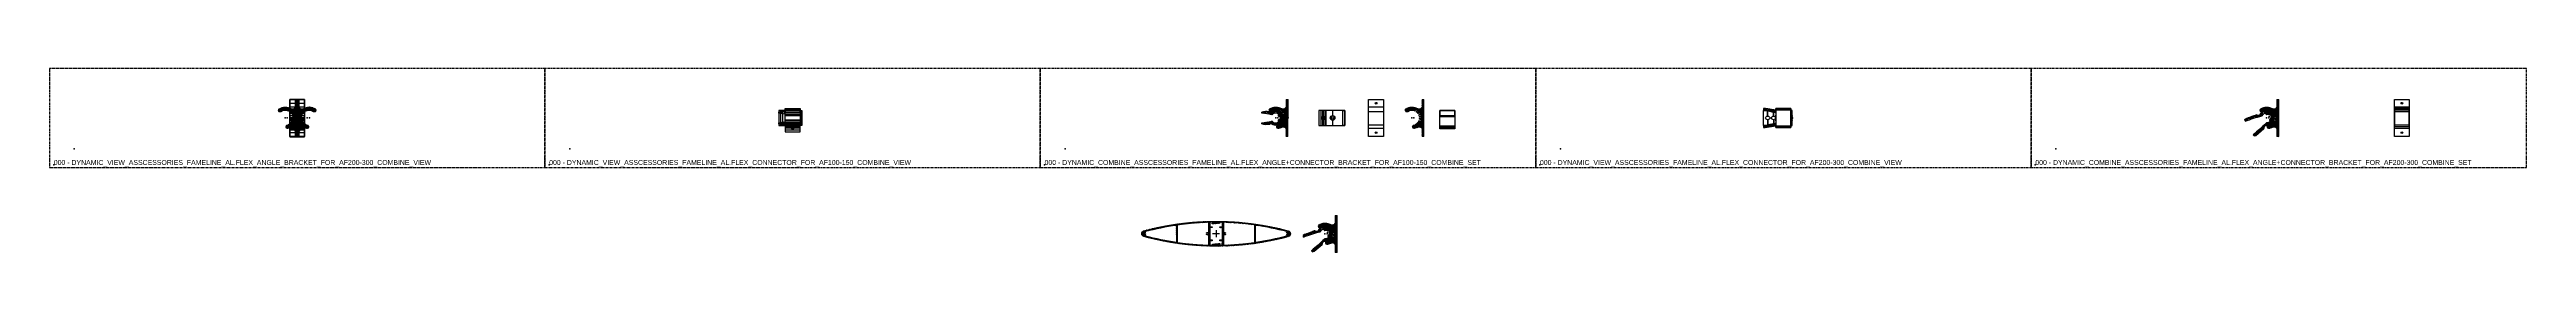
# Model space of a CAD drawing. Header units: millimetres. Extents: x -244126 to 368105, y -173968 to 259060.
# Drawn here: x 161884 to 166884, y -11168 to -10796 of the extents above; entities that cross this region are included whole.
import ezdxf

# ---------------------------------------------------------------- set-up
doc = ezdxf.new("R2010")
doc.units = ezdxf.units.MM
doc.header["$MEASUREMENT"] = 0
doc.linetypes.add('005_GG_TA_LINE', pattern=[13.75, 5, -1.25, 1.25, -1.25, 5])
doc.linetypes.add('HIDDEN', pattern=[9.524999999999999, 6.35, -3.175])
for name, color, linetype in [('000 - H A T C H', 8, 'Continuous'), ('000 - L I N E', 1, 'Continuous'), ('000 - WIPEOUT', 250, 'Continuous'), ('001 - ASCESSORIES', 1, 'Continuous'), ('A03_SUN LOUVER', 7, 'Continuous'), ('PICTURE', 130, 'Continuous'), ('SLD-0', 179, 'Continuous')]:
    doc.layers.add(name, color=color, linetype=linetype)
doc.styles.get("Standard").update_dxf_attribs({"font": 'arial.ttf'})

# ---------------------------------------------------------------- blocks, each defined once
blk = doc.blocks.new('*U1763')
at = {"color": 0, "linetype": '005_GG_TA_LINE'}
blk.add_lwpolyline([(0, 0), (1000, 0), (1000, 200), (0, 200)], close=True, dxfattribs=at)
for p in [(8.581742425833, 4.877933635547379), (50, 37.5)]:
    blk.add_point(p, dxfattribs=at)
blk.add_attdef('NAMEBLK', (8.581742425833, 4.877933635547379), '', height=10, dxfattribs=at)
blk = doc.blocks.new('000 - ASSCESSORIES_FAMELINE_AL.FLEX_ANGLE_BRACKET_FOR_AF200-300_TOP_VIEW')
at = {"color": 2}
blk.add_wipeout([(14.999999999999998, -38.20020784022984), (14.999999999999998, 0), (-14.999999999999996, 0), (-15, -38.20020784022984)], dxfattribs=at).dxf.layer = '000 - WIPEOUT'
at = {"color": 0, "linetype": 'Continuous', "lineweight": 0, "extrusion": (-1, -6.123233995736766e-17, -2.220446049250313e-16)}
blk.add_line((15, -38.20020784022984), (-15, -38.20020784022984), dxfattribs=at)
at = {"color": 2}
blk.add_lwpolyline([(15, -38.20020784022984), (15, -9.18485099360515e-16), (-15, 9.18485099360515e-16), (-15, -38.20020784022984)], close=True, dxfattribs=at)
at = {"layer": '001 - ASCESSORIES', "linetype": 'Continuous', "lineweight": 0, "extrusion": (-1, -6.123233995736766e-17, -2.220446049250313e-16)}
for p, q in [((-4.711444490670774, -24.30222596008855), (-15, -24.30222596008855)), ((-4.720858201312355, -24.60020744982523), (-15, -24.60020744982523)), ((-4.711444441286973, -24.89818972037949), (-15, -24.89818972037949)), ((15, -24.30222596008855), (4.71144449067077, -24.30222596008855)), ((15, -24.89818972037949), (4.71144444128697, -24.89818972037949)), ((15, -24.60020744982523), (4.720858201312351, -24.60020744982523))]:
    blk.add_line(p, q, dxfattribs=at)
at = {"layer": '001 - ASCESSORIES', "color": 3}
blk.add_lwpolyline([(-15, -4.000207570009592), (-15, 9.18485099360515e-16), (15, -9.18485099360515e-16), (15, -4.000207570009594)], close=True, dxfattribs=at)
at = {"layer": '001 - ASCESSORIES'}
for centre, radius in [((-1.506328265589495e-15, -24.60020744982569), 4.720858201312359), ((-1.506328265589467e-15, -24.60020744982523), 2.249999903142339)]:
    blk.add_circle(centre, radius, dxfattribs=at)
blk = doc.blocks.new('000 - ASSCESSORIES_FAMELINE_AL.FLEX_ANGLE_BRACKET_FOR_AF200-300_SIDE_VIEW')
at = {"layer": '000 - H A T C H'}
h = blk.add_hatch(dxfattribs=at)
h.set_pattern_fill('ANSI32', color=8, scale=7)
h.set_pattern_definition([(45, (3200.582122079782, 501.9556420693257), (-1.856155300614688, 1.856155300614688), []), (45, (3201.819558944782, 501.9556420693257), (-1.856155300614688, 1.856155300614688), [])])
edge = h.paths.add_edge_path()
edge.add_arc((-24.60009297727149, 1.092597291219022e-05), 22.0000000000029, 90.77607391714648, 123.2564312859631)
edge.add_arc((-34.8000929772711, 15.55378860215449), 3.400000000000849, 123.2564312859582, 303.2564312860495)
edge.add_arc((-24.60009297727166, 1.092597051943756e-05), 15.20000000000311, 65.77656419011902, 123.2564312859393, ccw=False)
edge.add_arc((-18.2815331998316, 14.04407751796509), 0.2000001331612148, 245.7765641900522, 329.9999312689536)
edge.add_line((-18.10832812371223, 13.94407724361054), (-16.31922733306351, 17.04289124551826))
edge.add_arc((-16.05941988014751, 16.89289134263949), 0.2999998057571702, 60.00004524878108, 149.999999999958, ccw=False)
edge.add_line((-15.90942018244937, 17.15269891401647), (-14.09076643508001, 16.10269913199477))
edge.add_arc((-14.24076610740318, 15.84289121904718), 0.3000000888787198, -29.999971654117473, 60.00008206330642, ccw=False)
edge.add_line((-13.98095833508728, 15.69289130314223), (-15.77005958349469, 12.59407739653057))
edge.add_arc((-15.59685450273591, 12.49407739652947), 0.200000000002181, 149.9999999999971, 234.2234358103231)
edge.add_arc((-24.60009297727736, 1.092594628993027e-05), 15.20000000002425, 50.776564190154375, 54.22343580992401, ccw=False)
edge.add_arc((-14.86196101252971, 11.93017392820862), 0.200000111124736, 230.7765641902996, 315.0001145294227)
edge.add_line((-14.72053929502613, 11.78875277608404), (-12.19036897575438, 14.31892340966738))
edge.add_arc((-11.97823689478033, 14.10679132869315), 0.3000000659280574, 44.99996698555748, 134.9999999999758, ccw=False)
edge.add_line((-11.76610469157345, 14.31892328743447), (-10.28118066655111, 12.83399907593912))
edge.add_arc((-10.49331266104002, 12.62186715886523), 0.2999998888787882, -44.99999513174453, 44.999989545294795, ccw=False)
edge.add_line((-10.28118068723438, 12.40973522110806), (-12.81135141736081, 9.879564176684426))
edge.add_arc((-12.66993006112226, 9.738142820446036), 0.2000000000016426, 135.0000000000331, 219.2234358110653)
edge.add_arc((-24.60009297726682, 1.092596317775474e-05), 15.20000000000145, 35.776564190161594, 39.22343580991469, ccw=False)
edge.add_arc((-12.10602643544547, 9.003249451867786), 0.2000000878489613, 215.7765641898848, 300.0000006170934)
edge.add_line((-12.00602638965552, 8.830044296108497), (-8.907212818396829, 10.61914534852031))
edge.add_arc((-8.757212633545205, 10.35933740721299), 0.3000003697028865, 30.000002280675574, 120.0000000000399, ccw=False)
edge.add_line((-8.497404698208584, 10.50933760240616), (-7.447405332582321, 8.690683874414503))
edge.add_arc((-7.707213135827003, 8.540683940658628), 0.3000001245892988, -59.99978517703721, 29.99997165315972, ccw=False)
edge.add_line((-7.557212099418621, 8.28087677403306), (-10.65602650671713, 6.491775729537039))
edge.add_arc((-10.55602650671645, 6.318570648779192), 0.2000000000011698, 120.0000000000309, 204.2234358092512)
edge.add_arc((-24.60009297725487, 1.092597518503879e-05), 15.19999999998398, 20.77656419013698, 24.223435809918385, ccw=False)
edge.add_arc((-10.20154197550752, 5.462769111765232), 0.1999999333386133, 200.7765641900455, 284.9998861499537)
edge.add_line((-10.14977856761038, 5.26958390804009), (-6.693500616368738, 6.19569065586461))
edge.add_arc((-6.615854801818094, 5.905912530964527), 0.3000003903128138, 14.999958002615585, 104.9999999999007, ccw=False)
edge.add_line((-6.326076620004415, 5.983558133110421), (-5.782557436228444, 3.955113908268686))
edge.add_arc((-6.072335255011799, 3.877468727691674), 0.2999999305427846, -74.99996355760959, 14.999898177128387, ccw=False)
edge.add_line((-5.9946893751478, 3.587691096281276), (-9.450966682382614, 2.661584239174886))
edge.add_arc((-9.399202873362032, 2.468399073916454), 0.2000000000006168, 104.9999999999756, 189.2234358107711)
edge.add_arc((-24.60009297726654, 1.092596508422972e-05), 15.19999999999707, 5.776564190153806, 9.223435809914292, ccw=False)
edge.add_arc((-9.278294797347732, 1.550010924212877), 0.1999999824942102, 185.7765641900828, 270.0001218303278)
edge.add_line((-9.2782943720797, 1.35001094171912), (-5.700092994685519, 1.350010941718779))
edge.add_arc((-5.700092959753613, 1.050010485744458), 0.3000004559743231, 0.00016735558529035188, 90.00000667149249, ccw=False)
edge.add_line((-5.40009250378057, 1.050011362017585), (-5.40009250378057, -1.049988563104193))
edge.add_arc((-5.70009297726923, -1.04998860053435), 0.300000473488662, -90.0000842393033, 7.1486219894723035e-06, ccw=False)
edge.add_line((-5.700093418345887, -1.349989074022687), (-9.278294779931684, -1.349989074022346))
edge.add_arc((-9.278294779932194, -1.549989074023255), 0.2000000000009088, 89.99999999985396, 174.2234358099506)
edge.add_arc((-24.60009297726734, 1.092596235041654e-05), 15.19999999999318, 350.7765641901628, 354.223435809936, ccw=False)
edge.add_arc((-9.399202851197433, -2.468377225565022), 0.2000000224565068, 170.7765641899621, 254.9998653730093)
edge.add_line((-9.450967119954157, -2.661562290885001), (-5.994689121540205, -3.587669142881339))
edge.add_arc((-6.072334751168622, -3.877447236391498), 0.3000003121311309, -14.99987230951632, 75.00003256256412, ccw=False)
edge.add_line((-5.78255652874418, -3.955092384902571), (-6.326077194227992, -5.983536711489762))
edge.add_arc((-6.615854826887664, -5.905891028834289), 0.2999998807081068, 255.0001366492594, 345.00000000005326, ccw=False)
edge.add_line((-6.693499818429473, -6.195668846676426), (-10.14977810415871, -5.269562118199929))
edge.add_arc((-10.20154191318084, -5.462747283459456), 0.2000000000020759, 74.99999999967756, 159.2234358096688)
edge.add_arc((-24.60009297727213, 1.092596992968708e-05), 15.19999999999574, 284.63664156122564, 339.2234358099151, ccw=False)
edge.add_arc((-19.9000930303588, -17.99637739733681), 3.399999789903094, 104.6366415612264, 288.1922939544101)
edge.add_line((-18.83858879148715, -21.22642497008223), (-10.56112827296397, -18.50616927835983))
edge.add_arc((-9.000092902889328, -23.25623986259525), 5.000000198184266, 1.0062864589599485e-05, 108.1922887235545, ccw=False)
edge.add_line((-4.000092704705139, -23.25623898444462), (-4.000092704705139, -29.44998859105397))
edge.add_line((-4.000092704705139, -29.44998859105397), (-3.700093214324852, -29.7499899440794))
edge.add_line((-3.700093214324852, -29.7499899440794), (-4.000093636022257, -30.0499885031378))
edge.add_line((-4.000093636022257, -30.0499885031378), (-4.000115608000897, -36.99998832726328))
edge.add_arc((-3.500114862942461, -36.99998987946843), 0.5000007450608447, 179.9998221306572, 269.9997702214319)
edge.add_line((-3.500116868141731, -37.49999062452525), (-0.500116415155162, -37.49999844761965))
edge.add_arc((-0.5001148629552006, -36.99999844762002), 0.5000000000020398, 269.9998221309865, 359.9998221307976)
edge.add_line((-0.0001148629555700609, -36.99999999982163), (0.0001148629555700609, 36.99999999982163))
edge.add_arc((-0.4998858820982593, 37.00000155202557), 0.5000007450562387, 359.9998221307947, 449.9998176911096)
edge.add_line((-0.4998842911506927, 37.50000229707928), (-3.499884329883344, 37.50001012018163))
edge.add_arc((-3.499885882085333, 37.0000103183694), 0.4999998018146391, 89.9998221306836, 179.9997674898801)
edge.add_line((-3.999885683895855, 37.00001234740216), (-3.99990725950579, 30.05001204643224))
edge.add_line((-3.99990725950579, 30.05001204643224), (-3.69999917576547, 29.75010210061373))
edge.add_line((-3.69999917576547, 29.75010210061373), (-4.000092707051635, 29.4500104325457))
edge.add_line((-4.000092707051635, 29.4500104325457), (-4.000093103419431, 23.29818408063829))
edge.add_arc((-9.000092920139895, 23.29818408063864), 4.999999816720464, 251.838222947856, 359.999999999996, ccw=False)
edge.add_line((-10.55859839914797, 18.54728323562972), (-17.74266868537893, 20.90397543228346))
edge.add_arc((-24.60009297727149, 1.092596625085207e-05), 22.00000000000927, 71.8382231318008, 89.22392608287757)
edge.add_line((-24.30211109713059, 21.9979928061187), (-24.60009258686728, 21.70001092597329))
edge.add_line((-24.60009258686728, 21.70001092597329), (-24.89807485742153, 21.99799280611887))
at = {"color": 8, "linetype": 'HIDDEN', "lineweight": 0}
for p, q in [((-4.000092817173709, 27.7499110700432), (8.614690273134329e-05, 27.74989865187075)), ((9.856451993073279e-05, 31.74989865185165), (-3.999901982331494, 31.74991106947022)), ((-13.19904798806169, -10.05285098703212), (-1.960833017555387, -10.05288587499422)), ((-1.96081716833055, -4.947485875018856), (-6.05431686208135, -4.969506510368944)), ((-4.000099011060456, -31.75018097492261), (-9.856543306341337e-05, -31.75019339254095)), ((-8.614781631877122e-05, -27.75019339256005), (-4.000092705300403, -27.75018097492284)), ((-1.96081716833055, -4.947485875018856), (-1.960833017555387, -10.05288587499422)), ((-1.960833017555387, -10.05288587499422), (-3.225380146432144e-05, -12.38969196212361)), ((-1.895832838272327e-06, -2.61069196217062), (-1.96081716833055, -4.947485875018685))]:
    blk.add_line(p, q, dxfattribs=at)
at = {"layer": '000 - L I N E', "color": 9}
blk.add_line((-24.60009258686728, 21.70001092597329), (-24.30211109712832, 21.99799280612092), dxfattribs=at)
for p in [(-24.60009297727106, 1.092596880880592e-05), (-20.30696706471394, 1.092596880880592e-05)]:
    blk.add_point(p, dxfattribs=at)
at = {"layer": '001 - ASCESSORIES', "color": 0, "linetype": 'Continuous', "lineweight": 15}
blk.add_lwpolyline([(-24.89807485742153, 21.99799280611887, 0.1426788207495108), (-36.66460910630326, 18.39695226339256, 1.000000000000798), (-32.9355768482344, 12.71062494091939, -0.2561977009595168), (-18.3635924716466, 13.86168692288493, 0.3849826888630289), (-18.10832812371223, 13.94407724361054), (-16.31922733306351, 17.04289124551826, -0.4142133310633441), (-15.90942018244937, 17.15269891401647), (-14.09076643508001, 16.10269913199477, -0.4142138369739624), (-13.98095833508728, 15.69289130314223), (-15.77005958349469, 12.59407739653057, 0.3849830332087801), (-15.71377967772992, 12.3318167930131, -0.01504094874934099), (-14.98843032818127, 11.77523666139223, 0.3849836070004197), (-14.72053929502613, 11.78875277608404), (-12.19036897575438, 14.31892340966738, -0.4142137311411944), (-11.76610469157345, 14.31892328743447), (-10.28118066655111, 12.83399907593912, -0.4142134840428718), (-10.28118068723438, 12.40973522110806), (-12.81135141736081, 9.879564176684426, 0.3849830332123187), (-12.82486724185014, 9.611673575059058, -0.01504094874926947), (-12.26828711023177, 8.886324225515693, 0.3849830362993746), (-12.00602638965552, 8.830044296108497), (-8.907212818396829, 10.61914534852031, -0.4142135507145975), (-8.497404698208584, 10.50933760240616), (-7.447405332582321, 8.690683874414503, -0.4142123193015173), (-7.557212099418621, 8.28087677403306), (-10.65602650671713, 6.491775729537039, 0.3849830332032427), (-10.73841698036199, 6.236511431601457, -0.0150409487493929), (-10.38853608284467, 5.39182422360102, 0.3849824628160552), (-10.14977856761038, 5.26958390804009), (-6.693500616368738, 6.19569065586461, -0.4142137770611755), (-6.326076620004415, 5.983558133110421), (-5.782557436228444, 3.955113908268686, -0.4142128555680248), (-5.9946893751478, 3.587691096281276), (-9.450966682382614, 2.661584239174886, 0.3849830332111331), (-9.596617030555763, 2.436342084979003, -0.0150409487493015), (-9.47727917210409, 1.529881055845067, 0.3849836435791997), (-9.2782943720797, 1.35001094171912), (-5.700092994685519, 1.350010941718779, -0.4142127409641204), (-5.40009250378057, 1.050011362017585), (-5.40009250378057, -1.049988563104193, -0.4142140295437709), (-5.700093418345887, -1.349989074022687), (-9.278294779931684, -1.349989074022346, 0.3849830332076324), (-9.477279172106364, -1.529859203893523, -0.0150409487493572), (-9.596617030557127, -2.436320233030756, 0.3849823587236142), (-9.450967119954157, -2.661562290885001), (-5.994689121540205, -3.587669142881339, -0.4142130760839127), (-5.78255652874418, -3.955092384902571), (-6.326077194227992, -5.983536711489762, -0.4142128638292183), (-6.693499818429473, -6.195668846676426), (-10.14977810415871, -5.269562118199929, 0.3849830332071024), (-10.38853608284603, -5.391802371647145, -0.2427883777867974), (-20.7592327622167, -14.70671518177664, 1.031520472800772), (-18.83858879148715, -21.22642497008223), (-10.56112827296397, -18.50616927835983, -0.510582686825665), (-4.000092704705139, -23.25623898444462), (-4.000092704705139, -29.44998859105397), (-3.700093214324852, -29.7499899440794), (-4.000093636022257, -30.0499885031378), (-4.000115608000897, -36.99998832726328, 0.4142132970157022), (-3.500116868141731, -37.49999062452525), (-0.500116415155162, -37.49999844761965, 0.4142135623721294), (-0.0001148629555700609, -36.99999999982163), (0.0001148629555700609, 36.99999999982163, 0.4142135396776404), (-0.4998842911506927, 37.50000229707928), (-3.499884329883344, 37.50001012018163, 0.4142132830520119), (-3.999885683895855, 37.00001234740216), (-3.99990725950579, 30.05001204643224), (-3.69999917576547, 29.75010210061373), (-4.000092707051635, 29.4500104325457), (-4.000093103419431, 23.29818408063829, -0.5104149144200552), (-10.55859839914797, 18.54728323562972), (-17.74266868537893, 20.90397543228346, 0.07600529051318779), (-24.30211109713059, 21.9979928061187), (-24.60009258686728, 21.70001092597329)], format="xyb", close=True, dxfattribs=at)
blk = doc.blocks.new('000 - ASSCESSORIES_FAMELINE_AL.FLEX_ANGLE_BRACKET_FOR_AF200-300_FRONT_VIEW')
at = {"color": 0, "linetype": 'Continuous', "lineweight": 0, "extrusion": (1, -4.930380657631324e-32, -2.220446049250312e-16)}
for p, q in [((-15, 37.50000428390302), (15, 37.50000428390302)), ((-15, 30.05000621015125), (-4.23940453017957, 30.05000621015125)), ((-15, 29.45000459626471), (-4.239391767625705, 29.45000459626471)), ((4.239392438178868, 29.45000459626471), (15, 29.45000459626471)), ((4.239405200732733, 30.05000621015125), (15, 30.05000621015125)), ((-15, -29.45008583454188), (-15, -29.74999578036039)), ((-15, -29.45008583454188), (-4.23940453017957, -29.45008583454188)), ((-15, -29.74999578036039), (-15, -30.05008744842843)), ((-15, -30.05008744842843), (-4.239391767625705, -30.05008744842843)), ((-15, -37.50000428390302), (15, -37.50000428390302)), ((4.239392438178868, -30.05008744842843), (15, -30.05008744842843)), ((4.239405200732733, -29.45008583454188), (15, -29.45008583454188)), ((15, -29.45008583454188), (15, -29.74999578036039)), ((15, -29.74999578036039), (15, -30.05008744842843))]:
    blk.add_line(p, q, dxfattribs=at)
at = {"color": 1, "linetype": 'Continuous', "lineweight": 0, "extrusion": (1, -4.930380657631324e-32, -2.220446049250312e-16)}
for p, q in [((-15, 11.73016798080278), (15, 11.73016798080278)), ((-15, 8.803243527737663), (15, 8.803243527737663)), ((-15, 5.262763342145433), (15, 5.262763342145433)), ((-15, 1.350005105438129), (15, 1.350005105438129)), ((-15, -1.349994910303337), (15, -1.349994910303337)), ((-15, -5.262753119738306), (15, -5.262753119738306))]:
    blk.add_line(p, q, dxfattribs=at)
at = {"color": 8, "linetype": 'ByBlock', "lineweight": 0}
for p, q in [((-4.702077277372666, 22.00006230939266), (-2.249999903142452, 19.54798493516245)), ((-2.249999903142452, 19.54798493516245), (0, 19.54798493516245)), ((-2.249999903142452, 19.54798493516245), (-2.249999903142452, 15.19940886628427)), ((0, 19.54798493516245), (2.249999903142452, 19.54798493516245)), ((2.249999903142452, 19.54798493516245), (4.702077277372894, 22.00006230939289)), ((2.249999903142452, 15.19992202502289), (2.249999903142452, 19.54798493516245))]:
    blk.add_line(p, q, dxfattribs=at)
at = {"color": 2}
for points in [[(-15, -37.50000428390302), (15, -37.50000428390302), (15, 37.50000428390302), (-15, 37.50000428390302)], [(-15, 12.15378276587251), (15, 12.15378276587251), (15, 21.99798696983788), (-15, 21.99798696983788)], [(-15, -14.70672101805764), (15, -14.70672101805764), (15, -21.39638302352097), (-15, -21.39638302352097)]]:
    blk.add_lwpolyline(points, close=True, dxfattribs=at)
for points in [[(-4.239398194527269, 30.05009575471308), (-3.947614418943829, 29.75009626433274), (-4.238029669148091, 29.45009575471039)], [(4.239314864085145, 30.05000621015125), (3.94898361487634, 29.75009626433274), (4.239392438178868, 29.45000459626476)], [(-4.239398194527269, -29.44999628998005), (-3.947614418943829, -29.74999578036039), (-4.238029669148091, -30.04999628998274)], [(4.239314864085145, -29.45008583454188), (3.94898361487634, -29.74999578036039), (4.239392438178868, -30.05008744842837)]]:
    blk.add_lwpolyline(points)
at = {"color": 8, "linetype": 'ByBlock'}
for centre, radius, start, end in [((-2.842170943040401e-13, 48.06806341458815), 26.48868083432665, 259.7750849392324, 280.2249150607676), ((0.0002965237669059206, 30.2575432320819), 15.22475358455586, 261.5156323068299, 278.4974943987622)]:
    blk.add_arc(centre, radius, start, end, dxfattribs=at)
at = {"layer": '000 - L I N E', "color": 9}
for centre in [(3.352747626195196e-07, 29.75009557888478), (3.352747626195196e-07, -29.74999646580835)]:
    blk.add_circle(centre, 1.75, dxfattribs=at)
for centre, start, end in [((3.352765816089232e-07, 29.75009557888478), 4.047776573145431, 175.9522234268546), ((3.352765816089232e-07, 29.75009557888478), 184.0477718219618, 355.9522167808286), ((3.352765816089232e-07, -29.74999646580835), 4.047776573145431, 175.9522234268546), ((3.352765816089232e-07, -29.74999646580835), 184.0477718219618, 355.9522167808286)]:
    blk.add_arc(centre, 4.25, start, end, dxfattribs=at)
at = {"layer": 'SLD-0', "color": 250}
for p, q in [((-1.749999664725237, 29.75009557888478), (1.750000335274763, 29.75009557888478)), ((3.352756721142214e-07, 31.50009557888478), (3.352756721142214e-07, 28.00009557888478)), ((-1.749999664725237, -29.74999646580835), (1.750000335274763, -29.74999646580835)), ((3.352756721142214e-07, -27.99999646580835), (3.352756721142214e-07, -31.49999646580835))]:
    blk.add_line(p, q, dxfattribs=at)
blk = doc.blocks.new('000 - ASSCESSORIES_FAMELINE_AL.FLEX_ANGLE_BRACKET_FOR_AF200-300_BACK_VIEW')
at = {"color": 8, "linetype": 'ByBlock'}
for p, q in [((15, 21.99798696983788), (-15, 21.99798696983788)), ((15, 12.15378276587251), (-15, 12.15378276587251)), ((15, -14.70672101805764), (-15, -14.70672101805764)), ((15, -21.39638302352097), (-15, -21.39638302352097))]:
    blk.add_line(p, q, dxfattribs=at)
at = {"color": 1}
for centre in [(3.352747626195196e-07, 29.75009557888478), (3.352747626195196e-07, -29.74999646580835)]:
    blk.add_circle(centre, 1.75, dxfattribs=at)
at = {"layer": '001 - ASCESSORIES', "color": 1}
blk.add_lwpolyline([(-15, 37.50000428390302), (15, 37.50000428390302), (15, -37.50000428390302), (-15, -37.50000428390302)], close=True, dxfattribs=at)
blk = doc.blocks.new('000 - ASSCESSORIES_FAMELINE_AL.FLEX_ANGLE_BRACKET_FOR_AF200-300_BOTTOM_VIEW')
at = {"color": 1}
blk.add_lwpolyline([(15, -37.64315256335567), (15, 0), (-15, 0), (-15, -37.64315256335567)], close=True, dxfattribs=at)
at = {"color": 3}
blk.add_lwpolyline([(-15, -4.000000546858018), (-15, 0), (15, 0), (15, -4.000000546858018)], close=True, dxfattribs=at)
at = {"color": 2}
blk.add_lwpolyline([(-15, -23.29998874510829), (-15, -4.000000546858018), (15, -4.000000546858018), (15, -23.29998874510829)], close=True, dxfattribs=at)
blk = doc.blocks.new('*U3627')
at = {"layer": '001 - ASCESSORIES', "color": 0}
blk.add_blockref('000 - ASSCESSORIES_FAMELINE_AL.FLEX_ANGLE_BRACKET_FOR_AF200-300_TOP_VIEW', (0, 0), dxfattribs=at)
for name in ['000 - ASSCESSORIES_FAMELINE_AL.FLEX_ANGLE_BRACKET_FOR_AF200-300_SIDE_VIEW', '000 - ASSCESSORIES_FAMELINE_AL.FLEX_ANGLE_BRACKET_FOR_AF200-300_FRONT_VIEW', '000 - ASSCESSORIES_FAMELINE_AL.FLEX_ANGLE_BRACKET_FOR_AF200-300_BACK_VIEW', '000 - ASSCESSORIES_FAMELINE_AL.FLEX_ANGLE_BRACKET_FOR_AF200-300_BOTTOM_VIEW']:
    blk.add_blockref(name, (0, 0), dxfattribs=at)
at = {"layer": '001 - ASCESSORIES', "color": 0, "xscale": -1}
blk.add_blockref('000 - ASSCESSORIES_FAMELINE_AL.FLEX_ANGLE_BRACKET_FOR_AF200-300_SIDE_VIEW', (0.0002297259111265286, 0), dxfattribs=at)
blk = doc.blocks.new('000 - ASSCESSORIES_FAMELINE_AL.FLEX_CONNECTOR_BRACKET_FOR_AF100-150_SIDE_VIEW')
at = {"layer": '000 - H A T C H'}
h = blk.add_hatch(dxfattribs=at)
h.set_pattern_fill('ANSI32', color=8, scale=5)
h.set_pattern_definition([(45, (-1970.133086501305, -301.5134273469718), (-1.325825214724777, 1.325825214724777), []), (45, (-1969.249203026305, -301.5134273469718), (-1.325825214724777, 1.325825214724777), [])])
edge = h.paths.add_edge_path()
edge.add_line((-20.45845730743258, 12.03585141655198), (-21.79640594343869, 13.38736893007616))
edge.add_arc((-15.38280266856646, -54.32815596914018), 68.01857554627152, 95.41056788355975, 97.3807846533643)
edge.add_line((-24.12067372296133, 13.12683812900362), (-28.00000002518073, 11.74640096148046))
edge.add_line((-28.00000002518073, 11.74640096148046), (-28.00000002518073, 9.982847878351961))
edge.add_arc((-65.50000005036759, -268.0921051055449), 280.5921051613631, 80.82262831623319, 82.3196706475087, ccw=False)
edge.add_line((-20.74799565938565, 8.908233489690431), (-20.45845730743258, 12.03585141655198))
edge = h.paths.add_edge_path()
edge.add_line((-2.247900000002346, 13.34529063394088), (-3.675070032631993, 14.54282848194852))
edge.add_arc((-4.547473508864641e-13, 4.163780431554187e-12), 14.99999999999985, 104.1821096426862, 123.2564312859659)
edge.add_arc((-10.2000000000005, 15.55377767618468), 3.600000000001335, 239.8149540720326, 303.2564312859647, ccw=False)
edge.add_arc((-14.52403145888115, 8.119885563528854), 4.999999999998389, 59.81495407201339, 82.58729921810303)
edge.add_line((-13.87895437080238, 13.07809850272578), (-15.98179904015456, 11.62142603363272))
edge.add_line((-15.98179904015456, 11.62142603363272), (-16.30285208181203, 8.153383745668307))
edge.add_arc((-65.50000005040192, -268.0921051058473), 280.5921051616672, 78.21476437810668, 79.90194361018649, ccw=False)
edge.add_arc((-7.986557415949164, 7.564053188677931), 0.9999999999704534, 258.2147643790605, 316.5563218511476)
edge.add_arc((-4.547473508864641e-13, 3.765876499528531e-12), 9.999999999999606, 102.99052971916961, 136.5563218502079, ccw=False)
edge.add_line((-2.247900000002119, 9.74407233091263), (-2.247900000002346, 13.34529063394088))
edge = h.paths.add_edge_path()
edge.add_line((3.6750700326279, 14.54282848194852), (2.247899999998026, 13.34529063394088))
edge.add_line((2.247899999998026, 13.34529063394088), (2.247899999998026, 9.744072330913312))
edge.add_arc((-2.273736754432321e-12, 4.689582056016661e-13), 10.00000000000318, 60.303942627590004, 77.00947028084312, ccw=False)
edge.add_arc((4.458590056197409, 7.817990452208861), 0.9999999999998342, 3.581135388230905e-11, 60.30394262759518, ccw=False)
edge.add_line((5.458590056196954, 7.817990452209486), (5.458590056196954, 4.202288354184546))
edge.add_arc((6.458590056196499, 4.202288354184375), 0.9999999999995453, 180, 255.1969891242311)
edge.add_arc((-65.50000004537264, -268.0921050868787), 280.6421051420444, 74.96711655903562, 75.19698912420841, ccw=False)
edge.add_arc((6.499999949552603, 2.856381797755603e-12), 3.050000050446423, -74.96711655905432, 74.96711655903658, ccw=False)
edge.add_arc((-65.50000004859135, 268.0921050991481), 280.6421051547233, 284.8030108757873, 285.03288344094943, ccw=False)
edge.add_arc((6.458590056197409, -4.202288354179231), 1.000000000000298, 104.8030108757545, 179.9999999999902)
edge.add_line((5.458590056196954, -4.202288354179061), (5.458590056200592, -7.817990452203716))
edge.add_arc((4.458590056201956, -7.81799045220383), 0.9999999999986358, -60.3039426276228, 0, ccw=False)
edge.add_arc((1.364242052659392e-12, -1.975308805413079e-12), 9.999999999996872, 223.4436781498002, 299.6960573724321, ccw=False)
edge.add_arc((-7.986557415948482, -7.564053188668581), 0.9999999999688675, 43.44367814841691, 101.7852356209447)
edge.add_arc((-65.500000050489, 268.0921051064158), 280.5921051622342, 277.6803293524923, 281.7852356218875, ccw=False)
edge.add_line((-28.00000002518073, -9.982847878343634), (-28.00000002518073, -11.74640096147259))
edge.add_line((-28.00000002518073, -11.74640096147259), (-24.12067372296133, -13.12683812899563))
edge.add_arc((-15.38280266858783, 54.32815596894569), 68.01857554606799, 262.6192153466316, 265.9285026261889)
edge.add_arc((-19.39569183884782, -2.047779520101741), 11.49999999998731, 265.9285026260912, 274.67850871028)
edge.add_line((-18.45769812920571, -13.50946211038404), (-13.32553242907125, -13.02950616912106))
edge.add_arc((-13.51206471279488, -11.03822374135312), 2.000000000002136, 275.3515339592213, 306.2592707360218)
edge.add_arc((-10.20000000000095, -15.55377767617505), 3.599999999999676, 56.74356871400943, 126.25927073595949, ccw=False)
edge.add_arc((-4.547473508864641e-13, 2.629008122312371e-12), 14.99999999999955, 236.7435687140313, 340.7945343998514)
edge.add_line((14.16517491686, -4.934350978063591), (17.97129716725112, -5.954198361352539))
edge.add_line((17.97129716725112, -5.954198361352539), (18.54069906647646, -3.82916154351453))
edge.add_line((18.54069906647646, -3.82916154351453), (14.7345768160867, -2.809314160220239))
edge.add_arc((1.682565198279917e-11, 2.415845301584341e-13), 14.99999999998286, 349.2054656001972, 355.7945343998641)
edge.add_line((14.95961229444129, -1.099999999992221), (18.89999999999964, -1.099999999992562))
edge.add_line((18.89999999999964, -1.099999999992562), (18.89999999999964, 1.100000000005323))
edge.add_line((18.89999999999964, 1.100000000005323), (14.95961229444038, 1.100000000005551))
edge.add_arc((-1.305124897044152e-10, -2.101785412378376e-11), 15.00000000013116, 4.205465600224868, 10.79453439982918)
edge.add_line((14.73457681608397, 2.809314160234024), (18.54069906647555, 3.829161543523199))
edge.add_line((18.54069906647555, 3.829161543523199), (17.9712971672493, 5.954198361358706))
edge.add_line((17.9712971672493, 5.954198361358706), (14.16517491685909, 4.93435097807442))
edge.add_arc((2.728484105318785e-12, -9.947598300641403e-14), 14.99999999999872, 19.20546560018317, 43.86524685471897)
edge.add_line((10.81457350060009, 10.3944696834488), (10.39446968344055, 10.39446968344824))
edge.add_line((10.39446968344055, 10.39446968344824), (10.39446968344146, 10.81457350060846))
edge.add_arc((1.227817847393453e-11, 2.070521532004932e-11), 14.99999999997826, 46.1347531453093, 58.86524685471517)
edge.add_line((7.755789126713353, 12.83930430444038), (7.349999999999909, 12.73057343563399))
edge.add_line((7.349999999999909, 12.73057343563399), (7.241269131190165, 13.13636256235908))
edge.add_arc((4.547473508864641e-13, 7.062794793455396e-12), 14.99999999999616, 61.13475314534855, 75.81789035732456)
at = {"color": 1, "linetype": 'HIDDEN', "lineweight": 0, "ltscale": 0.3}
for p, q in [((-20.45845730743258, 12.03585141655198), (-21.79640594343869, 13.38736893007633)), ((-20.74799565938656, 8.908233489681564), (-20.45845730743258, 12.03585141655198)), ((-15.98179904015433, 11.62142603363277), (-20.45845730743258, 12.03585141655198)), ((-15.98179904015433, 11.62142603363277), (-16.30279628775497, 8.153986437820848)), ((-13.86941943492366, 13.08470349775548), (-15.98179904015433, 11.62142603363277)), ((-2.247900000002119, 13.34529063394088), (-3.674697807457051, 14.54251614794136)), ((2.247899999998481, 13.34529063394088), (-2.247900000002119, 13.34529063394088)), ((-2.247900000002119, 9.744072330905468), (-2.247900000002119, 13.34529063394088)), ((3.67430017411607, 14.54218249395497), (2.247899999998481, 13.34529063394088)), ((2.247899999998481, 13.34529063394088), (2.247899999998481, 9.745539361511831))]:
    blk.add_line(p, q, dxfattribs=at)
at = {"layer": '001 - ASCESSORIES', "color": 0, "lineweight": 25, "ltscale": 4}
blk.add_lwpolyline([(-7.260506741778045, -6.876411989735558, 0.3455598544899178), (4.95398895133394, -8.686656058003493, 0.2693711153167579), (5.458590056200592, -7.81799045220275), (5.458590056196954, -4.202288354179061, -0.340413108691921), (6.203093492340031, -3.235478390505975, 0.001003008616846074), (7.29108874346457, -2.945620278965563, 0.7668711655276829), (7.29108874346548, 2.945620278971049, 0.001003008616846018), (6.203093492338667, 3.235478390512142, -0.3404131086918988), (5.458590056196954, 4.20228835418466), (5.458590056196954, 7.817990452209486, 0.2693711153167518), (4.953988951329848, 8.686656058009433, 0.3455598544899169), (-7.260506741781228, 6.876411989736837, -0.2602082017446815), (-8.190801219571313, 6.585133136466041, 0.01791294803426168), (-28.00000002518073, 9.982847878351848), (-28.00000002518073, 11.74640096148046), (-24.12067372296133, 13.12683812900362, -0.01444049335342799), (-20.21220614433742, 13.51875613017394, -0.03819766527064118), (-18.45769812920571, 13.50946211039202), (-18.09540372788069, 13.17592280785114), (-17.73310932655568, 13.44238350531016), (-14.05770074957991, 13.09809163294251, -0.1087827159156475), (-12.01005968046229, 12.44191586158293, 0.2841098283730177), (-8.225806451612698, 12.54336909369711, -0.1410822828067592), (-0.2970582579118854, 14.99705825792269), (6.366462912410498e-12, 14.70000000000421), (0.2970582579237089, 14.99705825792178, -0.1215910610734725), (7.241269131190165, 13.13636256235903), (7.349999999999909, 12.73057343563399), (7.755789126713353, 12.83930430444032, -0.05560445857106525), (10.39446968344146, 10.81457350060846), (10.39446968344055, 10.39446968344824), (10.81457350060009, 10.3944696834488, -0.108015765328233), (14.16517491685909, 4.93435097807442), (17.9712971672493, 5.954198361358706), (18.54069906647555, 3.829161543523199), (14.73457681608397, 2.809314160234024, -0.02875816033783684), (14.95961229444038, 1.100000000005551), (18.89999999999964, 1.100000000005323), (18.89999999999964, -1.099999999992562), (14.95961229444129, -1.099999999992221, -0.02875816033784464), (14.7345768160867, -2.809314160220239), (18.54069906647646, -3.82916154351453), (17.97129716725112, -5.954198361352539), (14.16517491685954, -4.934350978063591, -0.4880078985675621), (-8.225806451612698, -12.54336909368969, 0.312977108598853), (-12.32918445822361, -12.65092157521853, -0.1356840189548301), (-13.32553242907125, -13.02950616912101), (-18.45769812920571, -13.50946211038404, -0.03819766527064113), (-20.21220614433742, -13.51875613016595, -0.01444049335342799), (-24.12067372296133, -13.12683812899563), (-28.00000002518073, -11.74640096147259), (-28.00000002518073, -9.982847878343861, 0.01791294803426157), (-8.190801219570858, -6.585133136458168, -0.2602082017446712), (-7.260506741781228, -6.876411989728965, 0.2602082017446696), (-8.190801219570858, -6.585133136465785)], format="xyb", dxfattribs=at)
blk = doc.blocks.new('SW_CENTERMARKSYMBOL_0')
at = {"layer": 'SLD-0', "color": 0}
for p, q in [((-4.999999999999997, 0), (-9.500000000000002, 0)), ((0, 0), (-4.999999999999997, 0)), ((0, 4.99999999999999), (0, 9.499999999999995)), ((0, 0), (0, 4.99999999999999)), ((0, 0), (0, -5.000000000000004)), ((0, 0), (4.999999999999997, 0)), ((4.999999999999997, 0), (9.500000000000002, 0)), ((0, -5.000000000000004), (0, -9.500000000000009))]:
    blk.add_line(p, q, dxfattribs=at)
blk = doc.blocks.new('000 - ASSCESSORIES_FAMELINE_AL.FLEX_CONNECTOR_BRACKET_FOR_AF100-150_TOP_VIEW')
at = {"color": 1}
blk.add_lwpolyline([(14.99999999999386, 18.89999999999372), (14.99999999999386, 14.16517491685408), (-15.00000000000614, 14.16517491685409), (-15.00000000000614, 18.89999999999372)], close=True, dxfattribs=at)
at = {"color": 0}
blk.add_lwpolyline([(14.99999999999386, -28.00000002518618), (14.99999999999386, 14.16517491685408), (-15.00000000000614, 14.16517491685409), (-15.00000000000614, -28.00000002518618)], close=True, dxfattribs=at)
at = {"layer": '001 - ASCESSORIES', "color": 1, "lineweight": 25, "ltscale": 4}
for p, q in [((-15.00000000000614, 10.81457350059464), (14.99999999999386, 10.81457350059463)), ((-15.00000000000614, 10.39446968343646), (14.99999999999386, 10.39446968343645)), ((-15.00000000000614, 9.549999999993817), (14.99999999999386, 9.549999999993814)), ((-15.00000000000614, 7.755789126706987), (14.99999999999386, 7.755789126706985)), ((-15.00000000000614, 7.349999999994453), (14.99999999999386, 7.349999999994451)), ((-15.00000000000614, 7.291088743459114), (14.99999999999386, 7.291088743459112)), ((-15.00000000000614, 7.241269131185619), (14.99999999999386, 7.241269131185617)), ((-15.00000000000614, 6.203093492333665), (14.99999999999386, 6.203093492333664)), ((-15.00000000000614, 5.458590056191498), (14.99999999999386, 5.458590056191496)), ((-15.00000000000614, 4.953988951323937), (14.99999999999386, 4.953988951323935)), ((-15.00000000000614, -7.260506741787139), (14.99999999999386, -7.260506741787141)), ((-15.00000000000614, -8.190801219576768), (14.99999999999386, -8.190801219576771)), ((-15.00000000000614, -8.225806451619063), (14.99999999999386, -8.225806451619066)), ((-15.00000000000614, -8.225806451619063), (14.99999999999386, -8.225806451619066)), ((-15.00000000000614, -12.01005968046729), (14.99999999999386, -12.01005968046729)), ((-15.00000000000614, -12.32918445822906), (14.99999999999386, -12.32918445822907)), ((-15.00000000000614, -13.3255324290767), (14.99999999999386, -13.3255324290767)), ((-15.00000000000614, -14.05770074958582), (-1.230994658463943, -14.05770074958582)), ((-15.00000000000614, -20.21220614434287), (-3.420772236224253, -20.21220614434287)), ((-15.00000000000614, -24.12067372296679), (14.99999999999386, -24.12067372296679)), ((1.230994658451663, -14.05770074958582), (14.99999999999386, -14.05770074958582)), ((3.420772236212029, -20.21220614434287), (14.99999999999386, -20.21220614434287))]:
    blk.add_line(p, q, dxfattribs=at)
at = {"layer": 'PICTURE', "color": 1, "lineweight": 25, "ltscale": 4}
for p, q in [((-15.00000000000614, 18.89999999999372), (14.99999999999386, 18.89999999999372)), ((-15.00000000000614, 18.54069906647055), (14.99999999999386, 18.54069906647055)), ((-15.00000000000614, 17.97129716724385), (14.99999999999386, 17.97129716724385))]:
    blk.add_line(p, q, dxfattribs=at)
at = {"layer": 'PICTURE', "color": 8, "lineweight": 25, "ltscale": 4}
for p, q in [((-15.00000000000614, 0.2970582579182529), (-4.205922651625201, 0.2970582579187069)), ((-15.00000000000614, 9.184850993608909e-16), (-3.862379753923278, 2.365025501366842e-16)), ((3.862379753910545, 9.092581992227923e-13), (14.99999999999386, -9.18485099360139e-16)), ((4.205922651612809, 0.2970582579196159), (14.99999999999386, 0.297058257918251)), ((-15.00000000000614, -0.2970582579168867), (-4.205922651621449, -0.2970582579723666)), ((-15.00000000000614, -17.73310932656113), (-4.202975811308421, -17.73310932656113)), ((-15.00000000000614, -18.09540372788615), (-3.860396158230743, -18.09540372788615)), ((-15.00000000000614, -18.45769812921117), (-4.198185144488435, -18.45769812920025)), ((3.860396158218463, -18.09540372788615), (14.99999999999386, -18.09540372788615)), ((4.198185144475246, -18.45769812921117), (14.99999999999386, -18.45769812921117)), ((4.202975811296141, -17.73310932656113), (14.99999999999386, -17.73310932656113)), ((4.205922651609171, -0.2970582579723671), (14.99999999999386, -0.2970582579168886))]:
    blk.add_line(p, q, dxfattribs=at)
at = {"layer": 'PICTURE', "color": 4, "lineweight": 25, "ltscale": 4}
for p, q in [((-15.00000000000614, -20.21220614434287), (-3.420772236224481, -20.21220614434333)), ((3.420772236211973, -20.21220614434606), (14.99999999999386, -20.21220614434287))]:
    blk.add_line(p, q, dxfattribs=at)
at = {"layer": 'PICTURE', "color": 8, "lineweight": 25, "ltscale": 4}
blk.add_circle((-6.139089236967266e-12, 3.759107991865964e-28), 2.247899999999969, dxfattribs=at)
at = {"layer": 'PICTURE', "color": 8, "lineweight": 25, "ltscale": 4, "extrusion": (0, 0, -1)}
for centre, major_axis, ratio, start_param, end_param in [((-6.140195906727732e-12, -18.07328874312498), (-4.216840383457011, 2.582070039057963e-16), 0.9956426461042609, 0.08111360767363895, 1.274559040389544), ((-6.141346376365033e-12, -36.86188375846541), (-1.263683201829572e-15, -20.63751283569103), 0.4495945704383358, 2.672067241445656, 2.712487115018666), ((-6.140195906727732e-12, -18.07328874312498), (-4.216840383457011, 2.582070039057963e-16), 0.9956426461042609, 1.867033613200249, 3.060479045916154), ((-6.141346376365033e-12, -36.86188375846541), (-1.263683201829572e-15, -20.63751283569103), 0.4495945704383358, 3.570698192160946, 3.611118065734107)]:
    blk.add_ellipse(centre, major_axis=major_axis, ratio=ratio, start_param=start_param, end_param=end_param, dxfattribs=at)
at = {"layer": 'PICTURE', "color": 8, "lineweight": 25, "ltscale": 4}
for points, knots in [([(4.205922651612809, 0.2970582579196159), (4.182859044731458, 0.5416524790316541), (4.131857189939296, 0.7814752097501694), (3.974661882439932, 1.251733223560222), (3.869746038505468, 1.476984353339048), (3.617216922761145, 1.898636979416096), (3.467253913798004, 2.09838524254792), (3.136032505201683, 2.461096308145898), (2.954297583782477, 2.625596157974996), (2.560271777433968, 2.923114943670043), (2.350444508108467, 3.053938397952152), (1.914416793650276, 3.278077503628083), (1.686500777789547, 3.372417433111877), (0.977936904959279, 3.600694535394723), (0.4914111732610993, 3.675717094591619), (-0.5039244808715464, 3.674414784368764), (-0.9887379749225145, 3.598412442270728), (-1.932324630276298, 3.291996796414423), (-2.368421141069234, 3.068757711483613), (-2.958039477655461, 2.622373800694731), (-3.141153704652879, 2.455967763281024), (-3.469091944687875, 2.09588265712091), (-3.615671649758838, 1.900999034068264), (-3.869643413879999, 1.4773724132192), (-3.97455505282619, 1.251371393700538), (-4.130124742305952, 0.7873313144336864), (-4.182448520642424, 0.5460061702524401), (-4.205922651625201, 0.2970582579187069)], [0, 0, 0, 0, 0.0625000000000099, 0.0625000000000099, 0.1250000000000198, 0.1250000000000198, 0.1875000000000297, 0.1875000000000297, 0.2500000000000396, 0.2500000000000396, 0.3125000000000495, 0.3125000000000495, 0.3750000000000593, 0.3750000000000593, 0.5000000000000449, 0.5000000000000449, 0.6250000000000304, 0.6250000000000304, 0.750000000000016, 0.750000000000016, 0.8125000000000121, 0.8125000000000121, 0.8750000000000081, 0.8750000000000081, 0.9375000000000041, 0.9375000000000041, 1, 1, 1, 1]), ([(-4.205922651621449, -0.2970582579723666), (-4.182859044736347, -0.5416524790807669), (-4.131857189941115, -0.7814752097974631), (-3.974661882436294, -1.251733223602059), (-3.869746038500693, -1.476984353377247), (-3.617216922753983, -1.898636979448383), (-3.467253913789818, -2.098385242577478), (-3.136032505193498, -2.461096308170454), (-2.954297583774633, -2.625596157996824), (-2.560271777427261, -2.923114943686414), (-2.350444508103124, -3.053938397966704), (-1.914416793647661, -3.278077503638087), (-1.686500777788183, -3.372417433120063), (-0.9779369049635991, -3.600694535399271), (-0.4914111732690574, -3.675717094594802), (0.5039244808548344, -3.674414784371493), (0.9887379749019372, -3.598412442275276), (1.932324630248558, -3.291996796423518), (2.368421141039107, -3.068757711496801), (2.958039477622719, -2.62237380071474), (3.141153704620024, -2.455967763303306), (3.469091944655361, -2.095882657150469), (3.615671649726664, -1.900999034101005), (3.869643413849985, -1.477372413259673), (3.974555052798451, -1.251371393742375), (4.130124742283101, -0.7873313144809801), (4.182448520622529, -0.5460061703038266), (4.205922651609171, -0.2970582579723671)], [0, 0, 0, 0, 0.06250000000001954, 0.06250000000001954, 0.1250000000000391, 0.1250000000000391, 0.1875000000000586, 0.1875000000000586, 0.2500000000000782, 0.2500000000000782, 0.3125000000000977, 0.3125000000000977, 0.3750000000001172, 0.3750000000001172, 0.500000000000118, 0.500000000000118, 0.6250000000001188, 0.6250000000001188, 0.7500000000001197, 0.7500000000001197, 0.8125000000000897, 0.8125000000000897, 0.8750000000000597, 0.8750000000000597, 0.9375000000000299, 0.9375000000000299, 1, 1, 1, 1]), ([(-4.198185144488435, -18.45769812920025), (-4.163690323022366, -18.78202688236024), (-4.07688231278371, -19.09341526097069), (-3.807736185933324, -19.69105501287413), (-3.631980642752411, -19.96309435124886), (-3.42077223622414, -20.21220614434287)], [0, 0, 0, 0, 0.5, 0.5, 1, 1, 1, 1]), ([(-3.420772236224253, -20.21220614434287), (-3.211050423357848, -20.4595645601994), (-2.977170052136672, -20.68141833838308), (-2.590289127169059, -20.97621340138357), (-2.454433272743928, -21.06852104274913), (-2.176148016338631, -21.23621040220451), (-1.890599661630632, -21.3877609649403), (-1.590817780469139, -21.50771131475176), (-1.283809140267637, -21.61162873869125), (-1.125684295556199, -21.65576182656514), (-0.6487045956520219, -21.76113133618583), (-0.3277445889574451, -21.79612557891369), (0.3200345409863972, -21.79668299071182), (0.6482129713409663, -21.76100896705066), (1.279083086426566, -21.62210328015681), (1.586947171785595, -21.51872728684612), (2.17970068934835, -21.24443927093307), (2.456204932788863, -21.07771979584504), (2.970762909017593, -20.68694866457827), (3.210008791770518, -20.46079312261054), (3.420772236210381, -20.21220614434515)], [0, 0, 0, 0, 0.1250000000000266, 0.1250000000000266, 0.1875000000000378, 0.1875000000000378, 0.250000000000049, 0.3125000000000602, 0.3125000000000602, 0.3750000000000714, 0.3750000000000714, 0.5000000000000572, 0.5000000000000572, 0.6250000000000429, 0.6250000000000429, 0.7500000000000285, 0.7500000000000285, 0.8750000000000143, 0.8750000000000143, 1, 1, 1, 1]), ([(-2.22636300855993, -18.26941272924205), (-2.236370322360359, -18.36048826794558), (-2.259881510699871, -18.57446118678035), (-2.222104879793962, -18.91703971857714), (-2.125943139154289, -19.27988077393184), (-1.965604677160628, -19.62469600381246), (-1.751504309752705, -19.93497722347001), (-1.485125893957389, -20.20753223336669), (-1.179372769428825, -20.42997195312273), (-0.8372245919809996, -20.59852908860557), (-0.4434013506293026, -20.7216424121716), (-0.1575032001366038, -20.73863456753406), (-6.140359685290915e-12, -20.74799565938474)], [0, 0, 0, 0, 0.07339896859750616, 0.1724435756715252, 0.2743633264528603, 0.3733487115381068, 0.4752159247896957, 0.573998623718782, 0.6756599833889835, 0.7741975232188649, 0.8756039077933017, 1, 1, 1, 1]), ([(2.234669348405645, -18.31866954846282), (2.234357734260583, -18.30309897824372), (2.231576639927197, -18.16413473257126), (2.165208546454436, -17.90297663876299), (2.034295255795427, -17.55214714348313), (1.837230258216549, -17.22627228778947), (1.59146196948211, -16.94025867100845), (1.29737657059968, -16.69714460367732), (0.9696218710697612, -16.50836070326386), (0.6113398707763044, -16.3755915175052), (0.2396504279033697, -16.30491406149258), (-0.1419337885289461, -16.29675817083989), (-0.5155840356001146, -16.35128063493721), (-0.8778195613163017, -16.46781836600439), (-1.212077615894374, -16.64095959361202), (-1.515154961601639, -16.86899063077726), (-1.772899270590757, -17.14175105176673), (-1.984108356854223, -17.45630047409031), (-2.132865849982978, -17.7991670056881), (-2.214430822594182, -18.07570415375676), (-2.224188223253238, -18.23410699691794), (-2.22636300855993, -18.26941272924205)], [0, 0, 0, 0, 0.007181594512814431, 0.06409430420076997, 0.1226573598203212, 0.1795662326363488, 0.2381317781767922, 0.2949243516371436, 0.3533742524460968, 0.4099840740174077, 0.4682447375813281, 0.524697748752575, 0.5827908553702011, 0.6391989121581398, 0.6972379733178071, 0.7537376435387978, 0.8118659530649949, 0.8685422238219329, 0.9268524857074399, 0.9836964633445868, 0.9999999999999999, 0.9999999999999999, 0.9999999999999999, 0.9999999999999999]), ([(1.230994658451663, -14.05770074958582), (1.030593633164698, -13.99680121953952), (0.8274254447347849, -13.95258325138457), (0.4161651967808658, -13.8935817261372), (0.2069086053162428, -13.87885393556826), (-0.4202314185741906, -13.87915679005437), (-0.8302197862351486, -13.935909948676), (-1.230994658463943, -14.05770074958582)], [0, 0, 0, 0, 0.2499999999999999, 0.2499999999999999, 0.5, 0.5, 1, 1, 1, 1]), ([(-6.140359685290915e-12, -20.74799565938474), (0.124359824571569, -20.74207594108293), (0.3766887196909453, -20.73006469883785), (0.7428770375995543, -20.6334373879522), (1.09121047459689, -20.48059032122455), (1.405680284185222, -20.27290882421403), (1.683104521596077, -20.01406308929472), (1.910702408694532, -19.7154110564552), (2.086554693049492, -19.38011969286708), (2.200495183860993, -19.02347628531015), (2.256472234754368, -18.66422543641374), (2.24168438287836, -18.42985145472358), (2.234669348405645, -18.31866954846282)], [0, 0, 0, 0, 0.09962614411150232, 0.2021436983691665, 0.3017692204522645, 0.4042787991365492, 0.5040029028222882, 0.6066066340833427, 0.7065535274174211, 0.8093850147357358, 0.9095764074557009, 0.9999999999999999, 0.9999999999999999, 0.9999999999999999, 0.9999999999999999]), ([(3.420772236210154, -20.21220614434515), (3.630853642721944, -19.96442360229594), (3.807614252497159, -19.69123438383122), (4.076698764125466, -19.0939141101353), (4.163621358033764, -18.78267530793437), (4.198185144474905, -18.45769812921117)], [0, 0, 0, 0, 0.4999999999999998, 0.4999999999999998, 1, 1, 1, 1])]:
    blk.add_open_spline(points, degree=3, knots=knots, dxfattribs=at)
for points in [[(-3.862379753922937, 9.097312043230649e-13), (-3.978948960374282, 0.09781317814122328), (-4.093362945400145, 0.1969245271811817), (-4.205922651625087, 0.2970582579187069)], [(-4.205922651642709, -0.2970582579328035), (-4.093362945412196, -0.1969245271898214), (-3.978948960380649, -0.09781317814486076), (-3.862379753923278, 2.365025501366842e-16)], [(4.205922651612923, 0.2970582579191611), (4.09336294538798, 0.1969245271811812), (3.978948960362118, 0.09781317814122278), (3.862379753910659, 9.092581992227923e-13)], [(3.862379753910318, 4.545108483363282e-13), (3.978948960367916, -0.09781317814486126), (4.09336294539969, -0.1969245271893672), (4.205922651630431, -0.2970582579328041)], [(-3.860396158230743, -18.09540372788615), (-3.977380865195756, -17.97635191045993), (-4.091418276032301, -17.85549149994313), (-4.202975811308307, -17.73310932656113)], [(4.202975811296141, -17.73310932656113), (4.091418276020135, -17.85549149994404), (3.977380865183249, -17.97635191045993), (3.860396158218236, -18.09540372788615)]]:
    blk.add_open_spline(points, degree=3, dxfattribs=at)
at = {"layer": 'PICTURE', "color": 8, "lineweight": 25, "ltscale": 4, "xscale": -0.5, "yscale": 0.5, "zscale": 0.5, "rotation": 90}
for p in [(0, 0), (-1.140947487103287e-15, -18.63308650131057)]:
    blk.add_blockref('SW_CENTERMARKSYMBOL_0', p, dxfattribs=at)
blk = doc.blocks.new('000 - ASSCESSORIES_FAMELINE_AL.FLEX_CONNECTOR_FOR_AF100-150_BACK_VIEW')
for p, q in [((-15, 14.99705825791858), (-15, -14.99999999999977)), ((15, 14.99705825791858), (15, -14.99999999999977))]:
    blk.add_line(p, q)
at = {"color": 8}
for p, q in [((-15, 13.13636256235583), (15, 13.13636256235583)), ((-15, 12.83930430443712), (15, 12.83930430443712)), ((-15, 12.73057343563073), (15, 12.73057343563073)), ((-15, 10.81457350060526), (15, 10.81457350060526)), ((-15, 10.39446968344505), (15, 10.39446968344505))]:
    blk.add_line(p, q, dxfattribs=at)
at = {"color": 1}
for p, q in [((15, 5.954198361355509), (-15, 5.954198361355509)), ((15, 3.829161543520172), (-15, 3.829161543520172)), ((15, 1.10000000000241), (-15, 1.10000000000241)), ((15, -1.099999999995759), (-15, -1.099999999995759)), ((15, -3.829161543517728), (-15, -3.829161543517728)), ((15, -5.954198361355736), (-15, -5.954198361355736))]:
    blk.add_line(p, q, dxfattribs=at)
blk.add_lwpolyline([(-15, 14.99705825791858), (15, 14.99705825791858), (15, -14.99999999999977), (-15, -14.99999999999977)], close=True)
blk = doc.blocks.new('000 - ASSCESSORIES_FAMELINE_AL.FLEX_CONNECTOR_BRACKET_FOR_AF100-150_BOTTOM_VIEW')
at = {"color": 0}
blk.add_lwpolyline([(-28.00000002518618, -14.99999999999386), (14.16517491685408, -14.99999999999386), (14.16517491685408, 15.00000000000614), (-28.00000002518618, 15.00000000000614)], close=True, dxfattribs=at)
at = {"color": 1}
blk.add_lwpolyline([(18.89999999999372, -14.99999999999386), (14.16517491685408, -14.99999999999386), (14.16517491685408, 15.00000000000614), (18.89999999999372, 15.00000000000614)], close=True, dxfattribs=at)
blk.add_point((0, 0))
at = {"layer": '001 - ASCESSORIES', "color": 1, "lineweight": 25, "ltscale": 4}
for p, q in [((-24.12067372296679, 15.00000000000614), (-24.12067372296679, -14.99999999999386)), ((-20.21220614434287, 15.00000000000614), (-20.21220614434287, -14.99999999999386)), ((-14.05770074958582, 15.00000000000614), (-14.05770074958582, -14.99999999999386)), ((-13.3255324290767, 15.00000000000614), (-13.3255324290767, -14.99999999999386)), ((-12.32918445822907, 15.00000000000614), (-12.32918445822907, -14.99999999999386)), ((-12.01005968046729, 15.00000000000614), (-12.01005968046729, -14.99999999999386)), ((-8.225806451619064, 15.00000000000614), (-8.225806451619064, -14.99999999999386)), ((-8.225806451619064, 15.00000000000614), (-8.225806451619064, -14.99999999999386)), ((-8.19080121957677, 15.00000000000614), (-8.19080121957677, -14.99999999999386)), ((-7.26050674178714, 15.00000000000614), (-7.26050674178714, -14.99999999999386)), ((4.953988951323936, 15.00000000000614), (4.953988951323936, -14.99999999999386)), ((5.458590056191497, 15.00000000000614), (5.458590056191497, -14.99999999999386)), ((6.203093492333664, 15.00000000000614), (6.203093492333664, -14.99999999999386)), ((9.549999999993815, 15.00000000000614), (9.549999999993815, -14.99999999999386))]:
    blk.add_line(p, q, dxfattribs=at)
at = {"layer": 'PICTURE', "color": 4, "lineweight": 25, "ltscale": 4}
blk.add_line((-20.21220614434287, 15.00000000000614), (-20.2122061443431, -14.99999999999386), dxfattribs=at)
at = {"layer": 'PICTURE', "color": 1, "lineweight": 25, "ltscale": 4}
for p, q in [((17.97129716724385, 15.00000000000614), (17.97129716724385, -14.99999999999386)), ((18.54069906647055, 15.00000000000614), (18.54069906647055, -14.99999999999386)), ((18.89999999999372, 15.00000000000614), (18.89999999999372, -14.99999999999386))]:
    blk.add_line(p, q, dxfattribs=at)
blk = doc.blocks.new('000 - ASSCESSORIES_FAMELINE_AL.FLEX_CONNECTOR_BRACKET_FOR_AF100-150_FRONT_VIEW')
at = {"color": 1}
blk.add_wipeout([(-15, 14.99705825791898), (15, 14.99705825791898), (15, -14.99705825791898), (-15, -14.99705825791898)], dxfattribs=at).dxf.layer = '000 - WIPEOUT'
at = {"color": 8}
for p, q in [((15, 6.609737436518316), (-15, 6.609737436518316)), ((15, 4.202288354180865), (-15, 4.202288354180865)), ((15, -4.202288354182798), (-15, -4.202288354182798)), ((15, -6.585133136465345), (-15, -6.585133136465345))]:
    blk.add_line(p, q, dxfattribs=at)
at = {"color": 1}
blk.add_lwpolyline([(-15, 14.99705825791898), (15, 14.99705825791898), (15, -14.99705825791898), (-15, -14.99705825791898)], close=True, dxfattribs=at)
at = {"color": 2}
for points in [[(-15, 11.74640096147672), (15, 11.74640096147672), (15, 14.99705825791898), (-15, 14.99705825791898)], [(-15, -11.74640096147633), (15, -11.74640096147633), (15, -14.99705825791898), (-15, -14.99705825791898)]]:
    blk.add_lwpolyline(points, close=True, dxfattribs=at)
at = {"color": 0}
for points in [[(-15, 11.74640096147672), (15, 11.74640096147672), (15, 9.982847878348053), (-15, 9.982847878348053)], [(15, -9.982847878347599), (-15, -9.982847878347599), (-15, -11.74640096147633), (15, -11.74640096147633)]]:
    blk.add_lwpolyline(points, close=True, dxfattribs=at)
blk = doc.blocks.new('*U3631')
at = {"layer": '001 - ASCESSORIES', "color": 0}
for name in ['000 - ASSCESSORIES_FAMELINE_AL.FLEX_CONNECTOR_BRACKET_FOR_AF100-150_SIDE_VIEW', '000 - ASSCESSORIES_FAMELINE_AL.FLEX_CONNECTOR_BRACKET_FOR_AF100-150_BOTTOM_VIEW', '000 - ASSCESSORIES_FAMELINE_AL.FLEX_CONNECTOR_BRACKET_FOR_AF100-150_TOP_VIEW', '000 - ASSCESSORIES_FAMELINE_AL.FLEX_CONNECTOR_FOR_AF100-150_BACK_VIEW']:
    blk.add_blockref(name, (0, 0), dxfattribs=at)
blk.add_blockref('000 - ASSCESSORIES_FAMELINE_AL.FLEX_CONNECTOR_BRACKET_FOR_AF100-150_FRONT_VIEW', (0, 0), dxfattribs=at)
blk = doc.blocks.new('*U3636')
at = {"layer": '001 - ASCESSORIES', "color": 0}
blk.add_blockref('000 - ASSCESSORIES_FAMELINE_AL.FLEX_ANGLE_BRACKET_FOR_AF200-300_SIDE_VIEW', (0, 0), dxfattribs=at)
blk = doc.blocks.new('*U3628')
at = {"layer": '001 - ASCESSORIES', "color": 0}
blk.add_blockref('000 - ASSCESSORIES_FAMELINE_AL.FLEX_CONNECTOR_BRACKET_FOR_AF100-150_SIDE_VIEW', (0, 0), dxfattribs=at)
blk = doc.blocks.new('*U3641')
at = {"color": 3}
blk.add_point((0, 0), dxfattribs=at)
at = {"layer": '001 - ASCESSORIES', "color": 0}
blk.add_blockref('*U3628', (-24.60009297727083, 1.0925970855169e-05), dxfattribs=at)
at = {"layer": '001 - ASCESSORIES', "color": 2}
blk.add_blockref('*U3636', (0, 0), dxfattribs=at)
blk = doc.blocks.new('*U3629')
at = {"layer": '001 - ASCESSORIES', "color": 0}
blk.add_blockref('000 - ASSCESSORIES_FAMELINE_AL.FLEX_CONNECTOR_BRACKET_FOR_AF100-150_TOP_VIEW', (0, 0), dxfattribs=at)
blk = doc.blocks.new('*U3637')
at = {"layer": '001 - ASCESSORIES', "color": 0}
blk.add_blockref('000 - ASSCESSORIES_FAMELINE_AL.FLEX_ANGLE_BRACKET_FOR_AF200-300_TOP_VIEW', (0, 0), dxfattribs=at)
blk = doc.blocks.new('000 - DYNAMIC_COMBINE_ASSCESSORIES_FAMELINE_AL.FLEX_ANGLE+CONNECTOR_BRACKET_FOR_AF100-150_TOP_VIEW')
at = {"layer": '001 - ASCESSORIES', "rotation": 270}
blk.add_blockref('*U3629', (-24.60009297727083, 1.0925970855169e-05), dxfattribs=at)
at = {"layer": '001 - ASCESSORIES', "color": 3, "rotation": 270}
blk.add_blockref('*U3637', (0, 0), dxfattribs=at)
blk = doc.blocks.new('*U3638')
at = {"layer": '001 - ASCESSORIES', "color": 0}
blk.add_blockref('000 - ASSCESSORIES_FAMELINE_AL.FLEX_ANGLE_BRACKET_FOR_AF200-300_BACK_VIEW', (0, 0), dxfattribs=at)
blk = doc.blocks.new('000 - ASSCESSORIES_FAMELINE_AL.FLEX_CONNECTOR_BRACKET_FOR_AF200-300_SIDE_VIEW')
at = {"layer": '000 - H A T C H'}
h = blk.add_hatch(dxfattribs=at)
h.set_pattern_fill('ANSI32', color=8, scale=5)
h.set_pattern_definition([(45, (-7011.595697654474, -48903.48174108905), (-1.325825214724777, 1.325825214724777), []), (45, (-7010.711814179474, -48903.48174108905), (-1.325825214724777, 1.325825214724777), [])])
edge = h.paths.add_edge_path()
edge.add_line((-34.24973989018872, 17.38554183392262), (-35.91049352266873, 19.34646659172722))
edge.add_line((-35.91049352266873, 19.34646659172722), (-36.64449763398625, 19.47243259908282))
edge.add_line((-36.64449763398625, 19.47243259908282), (-39.95775057791525, 19.01202781020402))
edge.add_line((-39.95775057791525, 19.01202781020402), (-40.46484312719895, 16.01202781018219))
edge.add_arc((-140.5000000658165, -536.1842100231515), 561.1842101315945, 79.12998021403519, 79.73173372339011, ccw=False)
edge.add_line((-34.67098166553387, 14.93096538526879), (-34.24973989018872, 17.38554183392262))
edge = h.paths.add_edge_path()
edge.add_line((-22.90631850433601, 12.54107986052986), (-22.42324670514972, 15.35593994960072))
edge.add_line((-22.42324670514972, 15.35593994960072), (-24.08400033761791, 17.31686470741988))
edge.add_line((-24.08400033761791, 17.31686470741988), (-27.59919614340743, 17.92012451736082))
edge.add_line((-27.59919614340743, 17.92012451736082), (-29.81871688978754, 16.6251124749906))
edge.add_line((-29.81871688978754, 16.6251124749906), (-30.25803381048991, 14.0652121275707))
edge.add_arc((-140.5000001022809, -536.1842102194132), 561.1842103312155, 77.9042754676912, 78.67083719339593, ccw=False)
edge = h.paths.add_edge_path()
edge.add_line((3.675070032644726, 14.54282848197909), (2.247900000054869, 13.34529063400259))
edge.add_line((2.247900000054869, 13.34529063400259), (2.247900000046684, 9.743750013862154))
edge.add_arc((2.000000000030923, 8.774964387426735), 0.9999999999978413, 4.16889633925166e-10, 75.64672027100539, ccw=False)
edge.add_line((3.000000000029104, 8.77496438743401), (3.000000000008185, 6.333590602647746))
edge.add_arc((3.300000000007458, 6.333590602647746), 0.2999999999992724, 180, 265.8800496328532)
edge.add_arc((2.843785839968405, 1.455191522836685e-11), 6.050000100913937, 38.77282142794712, 85.8800496326133, ccw=False)
edge.add_arc((7.794468868740296, 3.976586328833946), 0.3000000000240244, 218.772821424951, 246.0868839062322)
edge.add_arc((6.031198825668071, -7.943526725284755e-07), 4.049984642839201, -66.0996184355094, 66.08688390980387, ccw=False)
edge.add_arc((7.794468868774857, -3.976586328812118), 0.3000000000896859, 114.0851547959489, 141.227178568997)
edge.add_arc((2.843785840013879, 0), 6.050000100836638, 274.1199503670067, 321.2271785723419, ccw=False)
edge.add_arc((3.300000000009277, -6.33359060256771), 0.3000000000055482, 94.1199503673934, 179.9999999986104)
edge.add_line((3.000000000003638, -6.333590602560434), (3.000000000010914, -8.774964387353975))
edge.add_arc((2.000000000027285, -8.774964387353975), 0.9999999999836291, -77.16041159372861, 0, ccw=False)
edge.add_arc((0, 0), 9.999999999956865, 242.12475676903432, 282.8395884070377, ccw=False)
edge.add_arc((-5.610574882018227, -10.60761280851875), 2.000000000133876, 62.12475677050299, 103.8577451029756)
edge.add_arc((-140.5000002605348, 536.1842094787426), 561.1842096499325, 280.2682662766813, 283.857745137126, ccw=False)
edge.add_line((-40.46484340708867, -16.01202788051887), (-39.95775085769674, -19.01202788051887))
edge.add_line((-39.95775085769674, -19.01202788051887), (-36.64449791376865, -19.47243266939768))
edge.add_line((-36.64449791376865, -19.47243266939768), (-15.76079442814535, -15.88847897468077))
edge.add_arc((-16.26822093215924, -12.93170398443181), 2.999999999989583, 279.7379466479223, 336.6467715661976)
edge.add_arc((-10.20890270831114, -15.54793460537621), 3.599999999997459, 56.71076849125842, 156.646771566225, ccw=False)
edge.add_arc((1.546140993013978e-11, 3.637978807091713e-11), 14.99999905920091, 236.7107648530567, 340.7945343998532)
edge.add_line((14.16517402843783, -4.934350668547268), (17.97129627882259, -5.954198051833373))
edge.add_line((17.97129627882259, -5.954198051833373), (18.54069816019091, -3.82916130063677))
edge.add_line((18.54069816019091, -3.82916130063677), (14.73457681609761, -2.80931416018575))
edge.add_arc((-7.039488991722465e-10, 1.236912794411182e-10), 15.00000000071804, 349.2054656003866, 355.7945343997686)
edge.add_line((14.9596122944522, -1.099999999947613), (18.90000000000964, -1.099999999954889))
edge.add_line((18.90000000000964, -1.099999999954889), (18.90000000000873, 1.100000000042201))
edge.add_line((18.90000000000873, 1.100000000042201), (14.95961229444856, 1.100000000042201))
edge.add_arc((2.114575181622058e-09, 2.91038304567337e-10), 14.99999999788009, 4.205465599802346, 10.79453440035045)
edge.add_line((14.73457681609216, 2.809314160258509), (18.5406990664851, 3.829161543559167))
edge.add_line((18.5406990664851, 3.829161543559167), (17.97129716725703, 5.954198361396266))
edge.add_line((17.97129716725703, 5.954198361396266), (14.16517491686591, 4.93435097811016))
edge.add_arc((4.110916052013636e-10, 2.837623469531536e-10), 14.9999999995379, 19.20546559979269, 43.86524685503983)
edge.add_line((10.81457350061828, 10.39446968347329), (10.39446968344964, 10.39446968348784))
edge.add_line((10.39446968344964, 10.39446968348784), (10.39446968344964, 10.81457350064738))
edge.add_arc((-1.51885615196079e-10, -1.746229827404022e-10), 15.00000000026643, 46.13475314545533, 58.86524685461546)
edge.add_line((7.755789126720629, 12.83930430447799), (7.35000000000673, 12.73057343567052))
edge.add_line((7.35000000000673, 12.73057343567052), (7.241269131197441, 13.13636256239261))
edge.add_arc((-1.546140993013978e-11, -4.365574568510056e-11), 15.00000000008113, 61.1347531454263, 75.81789035728026)
edge = h.paths.add_edge_path()
edge.add_line((-2.247899999947549, 13.34529063400259), (-3.67507003254741, 14.54282848200091))
edge.add_arc((-7.275957614183426e-12, 9.458744898438454e-11), 14.99999999994183, 104.1821096423841, 123.2892332190798)
edge.add_arc((-10.20890289261661, 15.54793560990947), 3.599999999995021, 203.3532385972533, 303.2892332192766, ccw=False)
edge.add_arc((-16.26822065240594, 12.9317039140733), 3.00000000003608, 23.3532385980046, 80.262053351688)
edge.add_line((-15.76079414836386, 15.88847890436591), (-15.77270295836843, 15.8905226330462))
edge.add_line((-15.77270295836843, 15.8905226330462), (-17.9922237047449, 14.59551059069054))
edge.add_line((-17.9922237047449, 14.59551059069054), (-18.50966040878029, 11.58040615018399))
edge.add_arc((-140.5000001059052, -536.184210235253), 561.1842103474623, 76.14225489669218, 77.44479362241037, ccw=False)
edge.add_arc((-5.610574882003675, 10.60761280838778), 1.999999999936199, 256.1422548982301, 297.8752432317474)
edge.add_arc((-1.309672370553017e-10, 4.583853296935558e-10), 9.999999999565308, 102.99052971868639, 117.87524323135739, ccw=False)
edge.add_line((-2.247899999953006, 9.744072330962808), (-2.247899999947549, 13.34529063400259))
at = {"color": 3}
blk.add_point((6.031198825680804, -7.943526725284755e-07), dxfattribs=at)
at = {"layer": '001 - ASCESSORIES', "color": 0, "ltscale": 4}
for p, q in [((-35.91049352266509, 19.34646659174177), (-34.24973989018781, 17.38554183392262)), ((-34.24973989018781, 17.38554183392262), (-34.67098166553296, 14.93096538527607)), ((-30.2580165973859, 14.06531242836354), (-29.81871688978663, 16.62511247499788)), ((-29.81871688978663, 16.62511247499788), (-27.59919614338287, 17.92012451736809)), ((-24.08400033763337, 17.31686470742716), (-22.42324670515609, 15.355939949608)), ((-22.42324670515609, 15.355939949608), (-22.9063185043351, 12.54107986052986)), ((-18.50959680782762, 11.58077675302775), (-17.99222370475582, 14.59551059068326)), ((-17.99222370475582, 14.59551059068326), (-15.77270295835115, 15.89052263305348))]:
    blk.add_line(p, q, dxfattribs=at)
at = {"layer": '001 - ASCESSORIES', "color": 8, "ltscale": 4}
for p, q in [((-34.24973989018781, 17.38554183392262), (-29.81871688978663, 16.62511247499788)), ((-22.42324670515609, 15.355939949608), (-17.99222370475582, 14.59551059068326))]:
    blk.add_line(p, q, dxfattribs=at)
at = {"layer": '001 - ASCESSORIES', "color": 0, "linetype": 'HIDDEN', "lineweight": 0, "ltscale": 0.3}
for p, q in [((-3.67428583709443, 14.54217046388658), (-2.24789999994573, 13.34529063400987)), ((-2.24789999994573, 13.34529063400987), (-2.247899999953006, 9.744494115060661)), ((2.24790000005396, 13.34529063400259), (3.674285837204479, 14.54217046387203)), ((2.247900000046684, 9.749121681627003), (2.24790000005396, 13.34529063400259))]:
    blk.add_line(p, q, dxfattribs=at)
at = {"layer": '001 - ASCESSORIES', "color": 8, "linetype": 'HIDDEN', "lineweight": 0, "ltscale": 0.3}
blk.add_line((-2.24789999994573, 13.34529063400987), (2.24790000005396, 13.34529063400259), dxfattribs=at)
at = {"layer": '001 - ASCESSORIES', "color": 0, "ltscale": 4}
for points in [[(-35.91049352265964, 19.3464665917345), (-36.64449763398625, 19.47243259908282), (-39.95775057791525, 19.01202781020402), (-40.46484312719895, 16.01202781018219, -0.01566333674879567), (-6.089599054651444, 8.665826043121342, 0.1841342259642424), (-4.675479068338973, 8.839677340387425, -0.1795447770112918), (2.222222222230812, 9.749960430475767, -0.3500011104184158), (3.000000000008185, 8.77496438743401), (3.000000000008185, 6.333590602647746, 0.3933060071252561), (3.278446575467569, 6.034365854524367, -0.2084884600231133), (7.560578335637729, 3.788716111557733, 0.1197475787426685), (7.672863608845546, 3.702337972819805, -0.6505651665952015), (7.672040688702509, -3.702704345509119, 0.1189862224833206), (7.560578335641367, -3.788716111470421, -0.2084884600229249), (3.278446575467569, -6.034365854437056, 0.3933060071256493), (3.000000000010004, -6.333590602560434), (3.000000000010914, -8.7749643873467, -0.3500011104184214), (2.222222222235359, -9.749960430388455, -0.1795447770111973), (-4.675479068330787, -8.83967734030739, 0.1841342259643625), (-6.089599054755126, -8.66582604307041, -0.01566333689599535), (-40.46484340708867, -16.01202788051887)], [(-40.46484340708867, -16.01202788051887), (-39.95775085769674, -19.01202788051887), (-36.64449791376865, -19.47243266939768), (-15.76079442814535, -15.88847897468077, 0.2535442032654208), (-13.5139853758692, -14.1208997212234, -0.4659677445672501), (-8.232986109243939, -12.53865668641811, 0.4881851323638022), (14.16517402843328, -4.934350668539992), (17.97129627882259, -5.954198051833373), (18.54069816019091, -3.82916130063677), (14.73457681609761, -2.80931416018575, 0.02875816033783331), (14.95961229445311, -1.099999999947613), (18.90000000000964, -1.099999999954889), (18.90000000000873, 1.100000000042201), (14.95961229444856, 1.100000000042201, 0.02875816033783103), (14.7345768160958, 2.809314160265785), (18.5406990664851, 3.829161543559167), (17.97129716725703, 5.954198361396266), (14.16517491686591, 4.93435097811016, 0.1080157653280628), (10.81457350061555, 10.39446968348057), (10.39446968344964, 10.39446968348784), (10.39446968344964, 10.81457350064738, 0.05560445857105458), (7.755789126720629, 12.83930430447799), (7.35000000000673, 12.73057343567052), (7.241269131197441, 13.13636256239261, 0.06416509982254154), (3.674489179157717, 14.5429752551936, 0.06416509982254154)], [(-3.674489179052216, 14.5429752552227, 0.083574307534145), (-8.232986203712244, 12.53865774994483, -0.4659676996740634), (-13.513985307035, 14.12090013948182, 0.2535441560674865), (-15.76079414835203, 15.88847890437319)]]:
    blk.add_lwpolyline(points, format="xyb", dxfattribs=at)
at = {"layer": '001 - ASCESSORIES', "color": 1, "ltscale": 4}
for points in [[(-27.59919614338742, 17.92012451736809), (-31.40927848461433, 18.57399123661889), (-31.75230170493705, 18.33145817182958), (-31.99483476972273, 18.67448139215412), (-35.91049352265964, 19.3464665917345)], [(-15.76079414835203, 15.88847890437319), (-19.57983754265115, 16.54388347343047), (-19.92286076297296, 16.30135040864116), (-20.16539382775773, 16.6443736289657), (-24.08400033763428, 17.31686470741988)]]:
    blk.add_lwpolyline(points, dxfattribs=at)
at = {"layer": '001 - ASCESSORIES', "color": 0, "ltscale": 4}
blk.add_lwpolyline([(-24.08400033763428, 17.31686470741988), (-27.59919614338742, 17.92012451736809)], dxfattribs=at)
at = {"layer": '001 - ASCESSORIES', "color": 1, "ltscale": 4}
blk.add_lwpolyline([(3.674489179157717, 14.5429752551936, 0.05698139793593167), (0.2970582579282564, 14.99705825795536), (1.364242052659392e-11, 14.70000000004075), (-0.2970582579046095, 14.99705825795536, 0.05698139793450194), (-3.674489179052216, 14.5429752552227)], format="xyb", dxfattribs=at)
blk = doc.blocks.new('000 - ASSCESSORIES_FAMELINE_AL.FLEX_CONNECTOR_FOR_AF200-300_BACK_VIEW')
at = {"color": 3}
blk.add_line((15, 3.829161543515511), (-15, 3.829161543515511), dxfattribs=at)
at = {"color": 1}
blk.add_lwpolyline([(-15, -19.47243266944133), (15, -19.47243266944133), (15, 19.47243259903917), (-15, 19.47243259903917)], close=True, dxfattribs=at)
at = {"color": 2}
blk.add_lwpolyline([(-15, -14.99999905920413), (15, -14.99999905920413), (15, 15.00000094079587), (-15, 15.00000094079587)], close=True, dxfattribs=at)
at = {"color": 3}
for points in [[(-15, 5.95419836135261), (15, 5.95419836135261), (15, 3.829161543515511), (-15, 3.829161543515511)], [(15, 1.099999999998545), (-15, 1.099999999998545), (-15, -1.099999999998545), (15, -1.099999999998545)], [(-15, -3.829161300680425), (15, -3.829161300680425), (15, -5.954198051877029), (-15, -5.954198051877029)]]:
    blk.add_lwpolyline(points, close=True, dxfattribs=at)
blk = doc.blocks.new('000 - ASSCESSORIES_FAMELINE_AL.FLEX_CONNECTOR_BRACKET_FOR_AF200-300_TOP_VIEW')
at = {"color": 8}
for p, q in [((-31.99483476972819, 3.668356673624658), (-31.99483476972819, 15)), ((-31.75230170494433, 3.674488491044031), (-31.75230170494433, 15)), ((-31.40927848462161, 3.661762797491974), (-31.40927848462161, 15)), ((-20.16539382776682, 3.667889737123915), (-20.16539382776682, 15)), ((-19.92286076297751, 3.67448479704035), (-19.92286076297751, 15)), ((-19.57983754266024, 3.662415341954329), (-19.57983754266024, 15)), ((-14.41331009458736, 15), (-14.41331009458736, -15)), ((-13.51398530704228, 15), (-13.51398530704228, -15)), ((-11.24212267866824, 15), (-11.24212267866824, -15)), ((-8.23298620371952, 15), (-8.23298620371952, -15)), ((-6.03749241517653, 15), (-6.03749241517653, -15)), ((-3.674489179059492, 15), (-3.674489179059492, -15)), ((-0.2970582579146139, 3.662461893145519), (-0.2970582579146139, 15)), ((7.275957614183426e-12, 3.674489179102238), (7.275957614183426e-12, 15)), ((0.2970582579209804, 3.662461893152795), (0.2970582579209804, 15)), ((-31.99483476972819, -3.668356673624658), (-31.99483476972819, -15)), ((-31.75230170494433, -3.674488491044031), (-31.75230170494433, -15)), ((-31.40927848462161, -3.661762797491974), (-31.40927848462161, -15)), ((-20.16539382776682, -3.667889737123915), (-20.16539382776682, -15)), ((-19.92286076297751, -3.67448479704035), (-19.92286076297751, -15)), ((-19.57983754266024, -3.662415341954329), (-19.57983754266024, -15)), ((-0.2970582579146139, -3.662461893145519), (-0.2970582579146139, -15)), ((7.275957614183426e-12, -3.674489179102238), (7.275957614183426e-12, -15)), ((0.2970582579209804, -3.662461893152795), (0.2970582579209804, -15))]:
    blk.add_line(p, q, dxfattribs=at)
at = {"color": 1}
blk.add_circle((4.729372449219227e-11, 0), 3.674489179105876, dxfattribs=at)
for centre in [(-31.75484483303444, 0), (-19.91644283799633, 0)]:
    blk.add_ellipse(centre, major_axis=(4.155648689637928, 0), ratio=0.8842155469649161, start_param=-1.570796326794897, end_param=4.71238898038469, dxfattribs=at)
at = {"layer": '001 - ASCESSORIES', "color": 3}
blk.add_lwpolyline([(-40.46484340709867, 15), (14.16517491685954, 15), (14.16517491685954, -15), (-40.46484340709867, -15)], close=True, dxfattribs=at)
at = {"layer": '001 - ASCESSORIES'}
blk.add_lwpolyline([(14.16517491685954, -15), (17.97129716724885, -15), (17.97129716724885, 15), (14.16517491685954, 15)], close=True, dxfattribs=at)
blk = doc.blocks.new('000 - ASSCESSORIES_FAMELINE_AL.FLEX_CONNECTOR_BRACKET_FOR_AF200-300_BOTTOM_VIEW')
at = {"color": 8}
for p, q in [((-14.41331009458736, 15), (-14.41331009458736, -15)), ((-13.51398530704228, 15), (-13.51398530704228, -15)), ((-11.24212267866824, 15), (-11.24212267866824, -15)), ((-8.23298620371952, 15), (-8.23298620371952, -15)), ((-6.03749241517653, 15), (-6.03749241517653, -15)), ((-3.674489179059492, 15), (-3.674489179059492, -15))]:
    blk.add_line(p, q, dxfattribs=at)
at = {"layer": '001 - ASCESSORIES', "color": 3}
blk.add_lwpolyline([(-40.46484340709867, 15), (14.16517491685954, 15), (14.16517491685954, -15), (-40.46484340709867, -15)], close=True, dxfattribs=at)
at = {"layer": '001 - ASCESSORIES'}
blk.add_lwpolyline([(14.16517491685954, -15), (17.97129716724885, -15), (17.97129716724885, 15), (14.16517491685954, 15)], close=True, dxfattribs=at)
blk = doc.blocks.new('000 - ASSCESSORIES_FAMELINE_AL.FLEX_CONNECTOR_BRACKET_FOR_AF200-300_FRONT_VIEW')
at = {"color": 1}
blk.add_wipeout([(-15, -19.472432669441332), (14.999999999999366, -19.472432669441332), (14.999999999999366, 19.409449595361366), (-15, 19.409449595361366)], dxfattribs=at).dxf.layer = '000 - WIPEOUT'
at = {"color": 3}
for points in [[(15, 19.40944959536137), (-15, 19.40944959536137), (-15, 18.88606678484939), (15, 18.88606678484939)], [(-15, 18.88606678484939), (15, 18.88606678484939), (15, 16.01202781013853), (-15, 16.01202781013853)], [(-15, -16.01202788056253), (15, -16.01202788056253), (15, -19.01202788056253), (-15, -19.01202788056253)], [(-15, -19.01202788056253), (15, -19.01202788056253), (15, -19.47243266944133), (-15, -19.47243266944133)]]:
    blk.add_lwpolyline(points, close=True, dxfattribs=at)
at = {"layer": '001 - ASCESSORIES', "color": 1}
blk.add_lwpolyline([(-15, -19.47243266944133), (15, -19.47243266944133), (15, 19.40944959536137), (-15, 19.40944959536137)], close=True, dxfattribs=at)
blk = doc.blocks.new('*U3672')
at = {"layer": '001 - ASCESSORIES', "color": 0}
for name in ['000 - ASSCESSORIES_FAMELINE_AL.FLEX_CONNECTOR_BRACKET_FOR_AF200-300_SIDE_VIEW', '000 - ASSCESSORIES_FAMELINE_AL.FLEX_CONNECTOR_BRACKET_FOR_AF200-300_TOP_VIEW', '000 - ASSCESSORIES_FAMELINE_AL.FLEX_CONNECTOR_BRACKET_FOR_AF200-300_BOTTOM_VIEW', '000 - ASSCESSORIES_FAMELINE_AL.FLEX_CONNECTOR_FOR_AF200-300_BACK_VIEW']:
    blk.add_blockref(name, (0, 0), dxfattribs=at)
blk.add_blockref('000 - ASSCESSORIES_FAMELINE_AL.FLEX_CONNECTOR_BRACKET_FOR_AF200-300_FRONT_VIEW', (0, 0), dxfattribs=at)
blk = doc.blocks.new('*U3669')
at = {"layer": '001 - ASCESSORIES', "color": 0}
blk.add_blockref('000 - ASSCESSORIES_FAMELINE_AL.FLEX_CONNECTOR_BRACKET_FOR_AF200-300_SIDE_VIEW', (0, 0), dxfattribs=at)
blk = doc.blocks.new('*U3664')
at = {"layer": '001 - ASCESSORIES', "color": 0, "rotation": 30}
blk.add_blockref('*U3669', (-24.60009297727188, 1.092597069529688e-05), dxfattribs=at)
at = {"layer": '001 - ASCESSORIES', "color": 0}
blk.add_blockref('*U3636', (0, 0), dxfattribs=at)
blk = doc.blocks.new('*U3663')
at = {"color": 0}
blk.add_wipeout([(-15.00000000000003, -17.29074060463864), (14.999999999999368, -17.29074060463864), (14.999999999999368, 19.40944959536136), (-15.00000000000003, 19.40944959536136)], dxfattribs=at).dxf.layer = '001 - ASCESSORIES'
at = {"layer": '001 - ASCESSORIES', "color": 0}
for points in [[(-15, -17.29074060463864), (14.99999999999937, -17.29074060463864), (14.99999999999937, 19.40944959536137), (-15, 19.40944959536137)], [(-15, 18.88606678484939), (14.99999999999937, 18.88606678484939), (14.99999999999937, 16.01202781013853), (-15, 16.01202781013853)]]:
    blk.add_lwpolyline(points, close=True, dxfattribs=at)
blk.add_blockref('*U3638', (0, 0), dxfattribs=at)
blk = doc.blocks.new('000 - FAMELINE_AL.SUN_LV_AF_300_CUT_VIEW_PART_1_of_2')
at = {"layer": '000 - H A T C H'}
h = blk.add_hatch(dxfattribs=at)
h.set_pattern_fill('ANSI32', color=256, scale=0.1)
h.set_pattern_definition([(45, (1e-07, 0), (-0.6735192090801867, 0.6735192090801867), []), (45, (0.4490130999976489, 0), (-0.6735192090801867, 0.6735192090801867), [])])
edge = h.paths.add_edge_path()
edge.add_line((-12.69999989999709, -14.5), (-12.69999989999709, -22.96252179788644))
edge.add_arc((-12.39999989999619, -22.96252179788514), 0.3000000000009049, 180.0000000002476, 268.729579930849)
edge.add_arc((1.010724819394682e-07, 536.1842102674107), 559.5842103790587, 268.7295799305708, 269.2112908458474)
edge.add_arc((-7.700000101717837, -23.14700182279376), 0.1999999999846368, 269.2112906221153, 359.9999998045877)
edge.add_line((-7.500000101733201, -23.14700182347588), (-7.500000101733201, -21.33554905166602))
edge.add_arc((-7.300000101733083, -21.33554905166629), 0.2000000000001174, 94.99999999989979, 179.9999999999227, ccw=False)
edge.add_line((-7.317431250282277, -21.13631011204779), (6.384361544324896, -19.93755857253745))
edge.add_line((6.384361544324896, -19.93755857253745), (7.573502437872924, -19.93755857253745))
edge.add_arc((7.573502437872773, -20.13755857254167), 0.2000000000042164, 40.29714280170782, 89.99999999995669, ccw=False)
edge.add_arc((6.963341971657395, -20.65495996967756), 1.000000000185679, -102.31057074687902, 40.29714279829642, ccw=False)
edge.add_line((6.750131329593535, -21.63196622476607), (6.463341971552985, -21.13523248556703))
edge.add_line((6.463341971552985, -21.13523248556703), (-5.413028147479815, -22.17428023481989))
edge.add_arc((-5.40000010173248, -22.77413877649765), 0.599999999999801, 91.24418450716492, 271.0070075805223)
edge.add_line((-5.389455285913606, -23.37404610839076), (-0.6000001017317453, -23.80000011160882))
edge.add_arc((-0.6000001017549951, -24.40000011161049), 0.6000000000016641, -91.93687809869272, 89.99999999777981, ccw=False)
edge.add_arc((1.0000535155541e-07, 536.1842102123957), 561.1842103240335, 254.9671165591227, 269.93667071991433, ccw=False)
edge.add_arc((-143.9999998996585, -4.263800388132184e-12), 6.000000100977642, 105.0328834441222, 254.9671165619929, ccw=False)
edge.add_arc((1.003206904215403e-07, -536.1842102147752), 561.1842103264052, 90.0306457604641, 105.03288344091101, ccw=False)
edge.add_arc((-0.2999996984743082, 24.69991988105383), 0.3000000002147847, 4.1291173147328664e-08, 90.03064580192978, ccw=False)
edge.add_line((3.017404767684638e-07, 24.69991988127003), (3.017404767684638e-07, 24.20157889305665))
edge.add_arc((0.6000003017390402, 24.20157889305504), 0.5999999999985635, 179.9999999998463, 264.9177257110026)
edge.add_line((0.5468486145102022, 23.60393778156504), (4.182792874234258, 23.28057218916365))
edge.add_arc((4.137739819342601, 22.77399263906934), 0.5085790187658414, -85.0000000003829, 84.91772571131582, ccw=False)
edge.add_line((4.182065401465628, 22.26734891701381), (-6.163450113767646, 21.36223359109863))
edge.add_arc((-6.189596836592891, 21.66109200052944), 0.3000000000033566, 210.0000000003152, 275.0000000001255, ccw=False)
edge.add_line((-6.449404457730304, 21.51109200052633), (-7.422896813005388, 23.19723022065227))
edge.add_arc((-7.682704434144409, 23.04723022065147), 0.3000000000035955, 29.9999999997803, 90.78707816440158)
edge.add_arc((9.965100034037278e-08, -536.1842101817648), 559.584210293406, 90.78707816472217, 91.27042006943643)
edge.add_line((-12.40665125846939, 23.26244805454371), (-12.69999989999709, 14.5))
edge.add_arc((-12.399999899996, 14.50000000000182), 0.3000000000010914, 180.0000000003474, 270.0000000003474)
edge.add_line((-12.39999989999418, 14.20000000000073), (-7.799999899995634, 14.20000000000073))
edge.add_arc((-7.799999899996544, 14.10000000000127), 0.0999999999994543, -5.210836206970271e-10, 89.99999999947892, ccw=False)
edge.add_line((-7.699999899997089, 14.10000000000036), (-7.699999899997089, 12.80000000000109))
edge.add_arc((-7.799999899996544, 12.80000000000018), 0.0999999999994543, -89.99999999947892, 5.210836206970271e-10, ccw=False)
edge.add_line((-7.799999899995634, 12.70000000000073), (-12.39999989999418, 12.70000000000073))
edge.add_arc((-12.39999989999573, 12.39999999999936), 0.300000000001365, 89.99999999970484, 179.9999999996004)
edge.add_line((-12.69999989999709, 12.40000000000146), (-12.69999989999709, -12.39999999999964))
edge.add_arc((-12.39999989999509, -12.39999999999873), 0.3000000000020009, 180.0000000001737, 270.0000000001737)
edge.add_line((-12.39999989999418, -12.70000000000073), (-7.799999899995634, -12.69999999999891))
edge.add_arc((-7.799999899996453, -12.79999999999827), 0.09999999999936371, -5.729816621169448e-10, 89.99999999953081, ccw=False)
edge.add_line((-7.699999899997089, -12.79999999999927), (-7.699999899997089, -14.09999999999854))
edge.add_arc((-7.799999899996544, -14.09999999999945), 0.0999999999994543, -89.99999999947892, 5.210836206970271e-10, ccw=False)
edge.add_line((-7.799999899995634, -14.19999999999891), (-12.39999989999418, -14.19999999999891))
edge.add_arc((-12.39999989999509, -14.50000000000091), 0.3000000000020009, 89.9999999998263, 179.9999999998263)
edge = h.paths.add_edge_path(flags=16)
edge.add_arc((-78.03686660911126, 17.62900320166201), 0.3000000000013996, 98.02064417349526, 179.999999999255)
edge.add_line((-78.33686660911266, 17.62900320166591), (-78.33686660915632, -17.62900320165318))
edge.add_arc((-78.03686661012334, -17.62900320249094), 0.2999999990329769, 179.9999998399986, 261.9793556658627)
edge.add_arc((1.011249963767114e-07, 536.1842102251926), 559.5842103368594, 261.9793558258327, 268.4631431674327)
edge.add_arc((-14.9999998999993, -22.89881396002464), 0.3000000000022138, 268.463143167099, 359.9999999997374)
edge.add_line((-14.69999989999709, -22.89881396002602), (-14.69999989999709, -3.162277660168911))
edge.add_arc((-15.69999989999796, -3.162277660167817), 1.000000000000865, 359.9999999999374, 475.3769335251397)
edge.add_arc((-17.19999989999596, -9.003686685105095e-12), 2.499999999989634, 217.8374797629646, 295.3769335252099, ccw=False)
edge.add_arc((-18.93745850881503, -1.349532357017301), 0.299999999996024, 120.0000000009928, 217.8374797640897, ccw=False)
edge.add_line((-19.08745850881754, -1.089724735888012), (-18.91245427895122, -0.9886859966627526))
edge.add_arc((-18.76245427895245, -1.248493617795285), 0.2999999999969645, 38.626926558658226, 120.00000000006489, ccw=False)
edge.add_arc((-17.19999989999382, -2.733837969105814e-12), 1.700000000001968, 218.6269265584073, 501.3730734411999)
edge.add_arc((-18.76245427894987, 1.248493617802246), 0.3000000000027082, 239.9999999999994, 321.373073441406, ccw=False)
edge.add_line((-18.91245427895122, 0.9886859966645716), (-19.08745850881754, 1.089724735888012))
edge.add_arc((-18.93745850881736, 1.349532357021483), 0.299999999998478, 142.1625202368455, 239.9999999997925, ccw=False)
edge.add_arc((-17.19999989999893, 3.502309553482519e-12), 2.499999999997521, 64.62306647480051, 142.1625202369634, ccw=False)
edge.add_arc((-15.69999989999738, 3.162277660168726), 1.00000000000029, 244.6230664748082, 360.0000000000106)
edge.add_line((-14.69999989999709, 3.162277660168911), (-14.69999989999709, 22.89881396002602))
edge.add_arc((-14.9999998999993, 22.89881396002464), 0.3000000000022123, 2.625865944996915e-10, 91.53685683290105)
edge.add_arc((9.979628146083996e-08, -536.1842102099766), 559.5842103216132, 91.53685683247308, 98.02064417407306)
edge = h.paths.add_edge_path(flags=16)
edge.add_arc((-141.9130206551788, -3.965039364096049), 1.110763524366557, 122.0267026727237, 248.7928853530536, ccw=False)
edge.add_arc((-143.4475707621703, -1.260937655902352), 1.999999999982232, 298.212829105697, 320.9152797126032)
edge.add_arc((-142.0503845381477, -2.395781546196623), 0.1999999999997857, 320.9152797125727, 420.0000000002483)
edge.add_line((-141.9503845381485, -2.222576465439488), (-143.7690910978643, -1.172545743605951))
edge.add_arc((-144.9999998999922, -2.909563241174092e-12), 1.699999999999228, 43.60896063099341, 316.39103936936215, ccw=False)
edge.add_line((-143.7690910978716, 1.17254574360777), (-141.9503845381413, 2.22257646543585))
edge.add_arc((-142.0503845381398, 2.395781546197423), 0.200000000003344, 299.9999999989749, 399.0847202856335)
edge.add_arc((-143.447570762173, 1.260937655885139), 2.00000000000531, 39.084720287428, 61.78717089433421)
edge.add_arc((-141.9130206561253, 3.965039364300599), 1.110763524031073, 111.20711469428491, 237.97329737448348, ccw=False)
edge.add_arc((9.747067508669716e-08, -536.1842101997086), 559.5842103111183, 98.2379621871205, 104.73344099622571, ccw=False)
edge.add_arc((-80.13686660911428, 17.32903309062183), 0.3000000000016116, 3.8608050090260804e-10, 98.23796218753728, ccw=False)
edge.add_line((-79.83686660911266, 17.32903309062385), (-79.83686660915632, -17.32903309061476))
edge.add_arc((-80.13686660915397, -17.32903309061443), 0.2999999999976524, 261.7620378129924, 359.9999999999376, ccw=False)
edge.add_arc((9.431794012471073e-08, 536.1842101843636), 559.5842102954743, 255.2665590038648, 261.76203781297, ccw=False)
blk.add_point((-6.410457193851516e-10, -3.274180926382542e-10))
at = {"layer": 'A03_SUN LOUVER', "color": 0}
for points in [[(-12.69999989999709, -14.5), (-12.69999989999709, -22.96252179788644, 0.4077340483819051), (-12.40665125887684, -23.26244805453098, 0.002101863473810399), (-7.702753129867085, -23.34698287397077, 0.4182511765308896), (-7.500000101733201, -23.14700182347588), (-7.500000101733201, -21.33554905166602, -0.3888787318531037), (-7.317431250282277, -21.13631011204779), (6.384361544324896, -19.93755857253745), (7.573502437872924, -19.93755857253745, -0.2203348001535735), (7.726042554385606, -20.00820822327296, -0.7173014346399149), (6.750131329593535, -21.63196622476607), (6.463341971552985, -21.13523248556703), (-5.413028147479815, -22.17428023481989, 0.9979323798598794), (-5.389455285913606, -23.37404610839076), (-0.6000001017317457, -23.80000011160882, -1.017046923230914), (-0.6202791788681109, -24.99965731287921, -0.06541004824665045), (-145.5562401501309, -5.794662845635685, -0.7668711655260156), (-145.5562401507494, 5.794662845461062, -0.06555326848878645), (-0.3001601595104487, 24.99991983835571, -0.4143702306790109), (3.017404767684638e-07, 24.69991988127003), (3.017404767684638e-07, 24.20157889305665, 0.3884655114578036), (0.5468486145102022, 23.60393778156504), (4.182792874234258, 23.28057218916365, -0.915670971886964), (4.182065401465628, 22.26734891701381), (-6.163450113767646, 21.36223359109863, -0.2914734195851912), (-6.449404457730304, 21.51109200052633), (-7.422896813005388, 23.19723022065227, 0.2716334435158138), (-7.686825436162359, 23.34720191489032, 0.002108980039294419), (-12.40665125846939, 23.26244805454371), (-12.69999989999709, 14.5, 0.414213562373095), (-12.39999989999418, 14.20000000000073), (-7.799999899995634, 14.20000000000073, -0.414213562373095), (-7.699999899997089, 14.10000000000036), (-7.699999899997089, 12.80000000000109, -0.414213562373095), (-7.799999899995634, 12.70000000000073), (-12.39999989999418, 12.70000000000073, 0.4142135623725622), (-12.69999989999709, 12.40000000000146), (-12.69999989999709, -12.39999999999964, 0.414213562373095), (-12.39999989999418, -12.70000000000073), (-7.799999899995634, -12.69999999999891, -0.4142135623736278), (-7.699999899997089, -12.79999999999927), (-7.699999899997089, -14.09999999999854, -0.414213562373095), (-7.799999899995634, -14.19999999999891), (-12.39999989999418, -14.19999999999891, 0.414213562373095)], [(-142.314828627569, -5.000580749259825, -0.6174087660379708), (-142.5020745905866, -3.023332898023, 0.09938340767067787), (-141.8951416243661, -2.521875311786062, 0.4614546159246116), (-141.9503845381485, -2.222576465439488), (-143.7690910978643, -1.172545743605951, -2.499611480493453), (-143.7690910978716, 1.17254574360777), (-141.9503845381413, 2.22257646543585, 0.4614546159191981), (-141.8951416243516, 2.521875311784243, 0.09938340767067784), (-142.5020745905793, 3.023332898026638, -0.6174087660371858), (-142.3148286292497, 5.00058074881963, -0.02834946401474949), (-80.17985201719497, 17.62593754443333, -0.4569807975653656), (-79.83686660911266, 17.32903309062385), (-79.83686660915632, -17.32903309061476, -0.4569807975642661), (-80.17985201723135, -17.62593754442241, -0.02834946401474949)], [(-78.0787255773765, 17.92606855941449, 0.3737820138691924), (-78.33686660911266, 17.62900320166591), (-78.33686660915632, -17.62900320165318, 0.3737820138697105), (-78.07872557908635, -17.92606855916711, 0.02829840943868344), (-15.00804589864932, -23.19870604379321, 0.4220919004688908), (-14.69999989999709, -22.89881396002602), (-14.69999989999709, -3.162277660168911, 0.5507604245865321), (-16.12857132856956, -2.258769757261689, -0.3518586728565229), (-19.17438468273834, -1.533559496612725, -0.4548701274340908), (-19.08745850881754, -1.089724735888012), (-18.91245427895122, -0.9886859966627526, -0.3707699816195648), (-18.5280861221116, -1.061219575127325, 2.853402154542438), (-18.52808612210432, 1.061219575130963, -0.3707699816195648), (-18.91245427895122, 0.9886859966645716), (-19.08745850881754, 1.089724735888012, -0.4548701274333012), (-19.17438468274562, 1.533559496614544, -0.3518586728561191), (-16.12857132856956, 2.258769757263508, 0.5507604245865323), (-14.69999989999709, 3.162277660168911), (-14.69999989999709, 22.89881396002602, 0.4220919004688907), (-15.00804589864932, 23.19870604379321, 0.02829840943868338)]]:
    blk.add_lwpolyline(points, format="xyb", close=True, dxfattribs=at)
blk = doc.blocks.new('000 - FAMELINE_AL.SUN_LV_AF_300_CUT_VIEW')
at = {"layer": 'Defpoints', "color": 250}
for p, q in [((6.923684722735746, 0), (-6.923684722735746, 0)), ((0, 6.923684722735746), (0, -6.923684722735746))]:
    blk.add_line(p, q, dxfattribs=at)
at = {"layer": 'A03_SUN LOUVER', "color": 0}
blk.add_blockref('000 - FAMELINE_AL.SUN_LV_AF_300_CUT_VIEW_PART_1_of_2', (-1.000078668766946e-07, 3.274180926382542e-10), dxfattribs=at)
at = {"layer": 'A03_SUN LOUVER', "color": 0, "rotation": 180}
blk.add_blockref('000 - FAMELINE_AL.SUN_LV_AF_300_CUT_VIEW_PART_1_of_2', (1.000078677246014e-07, -3.274180926382419e-10), dxfattribs=at)

msp = doc.modelspace()

# ---------------------------------------------------------------- block references
at = {"color": 3}
for name, p in [('*U3641', (164384.1014950252, -10895.80520517769)), ('*U3664', (166384.1014950252, -10895.80520517769)), ('*U3664', (164483.2400725815, -11130.56724287767))]:
    msp.add_blockref(name, p, dxfattribs=at)
at = {"layer": '001 - ASCESSORIES', "linetype": '005_GG_TA_LINE'}
for p, values in [((161884.1014950252, -10995.80520517769), {'NAMEBLK': '000 - DYNAMIC_VIEW_ASSCESSORIES_FAMELINE_AL.FLEX_ANGLE_BRACKET_FOR_AF200-300_COMBINE_VIEW'}), ((162884.1014950252, -10995.80520517769), {'NAMEBLK': '000 - DYNAMIC_VIEW_ASSCESSORIES_FAMELINE_AL.FLEX_CONNECTOR_FOR_AF100-150_COMBINE_VIEW'}), ((163884.1014950252, -10995.80520517769), {'NAMEBLK': '000 - DYNAMIC_COMBINE_ASSCESSORIES_FAMELINE_AL.FLEX_ANGLE+CONNECTOR_BRACKET_FOR_AF100-150_COMBINE_SET'}), ((164884.1014950252, -10995.80520517769), {'NAMEBLK': '000 - DYNAMIC_VIEW_ASSCESSORIES_FAMELINE_AL.FLEX_CONNECTOR_FOR_AF200-300_COMBINE_VIEW'}), ((165884.1014950252, -10995.80520517769), {'NAMEBLK': '000 - DYNAMIC_COMBINE_ASSCESSORIES_FAMELINE_AL.FLEX_ANGLE+CONNECTOR_BRACKET_FOR_AF200-300_COMBINE_SET'})]:
    msp.add_blockref('*U1763', p, dxfattribs=at).add_auto_attribs(values)
at = {"layer": '001 - ASCESSORIES', "color": 3}
msp.add_blockref('*U3638', (164561.9178811057, -10895.80520517769), dxfattribs=at)
at = {"layer": '001 - ASCESSORIES', "color": 2}
msp.add_blockref('*U3636', (164658.6012929998, -10895.80520517769), dxfattribs=at)
at = {"layer": 'A03_SUN LOUVER', "color": 0}
msp.add_blockref('000 - FAMELINE_AL.SUN_LV_AF_300_CUT_VIEW', (164238.9480762234, -11130.20700389782), dxfattribs=at)

# ---------------------------------------------------------------- next in the draw order: block references
msp.add_blockref('*U3627', (162384.1014950252, -10895.80520517769))
at = {"color": 3}
for name, p in [('*U3631', (163384.1014950252, -10895.80520517769)), ('*U3672', (165384.1014950252, -10895.80520517769)), ('*U3663', (166632.6348006376, -10895.80520517769))]:
    msp.add_blockref(name, p, dxfattribs=at)
at = {"layer": '001 - ASCESSORIES', "color": 0}
msp.add_blockref('000 - DYNAMIC_COMBINE_ASSCESSORIES_FAMELINE_AL.FLEX_ANGLE+CONNECTOR_BRACKET_FOR_AF100-150_TOP_VIEW', (164498.7879235905, -10895.80520517769), dxfattribs=at)

# ---------------------------------------------------------------- next in the draw order: wipeouts: each hides what was drawn before it
at = {"color": 1}
msp.add_wipeout([(164690.6260383049, -10880.808146919775), (164720.6260383049, -10880.808146919775), (164720.6260383049, -10917.70902848629), (164690.6260383049, -10917.70902848629)], dxfattribs=at).dxf.layer = '000 - WIPEOUT'

# ---------------------------------------------------------------- next in the draw order: linework, layer by layer
at = {"color": 8}
msp.add_line((164720.6260383049, -10891.60291682351), (164690.6260383049, -10891.60291682351), dxfattribs=at)
at = {"color": 1}
msp.add_lwpolyline([(164690.6260383049, -10880.80814691977), (164720.6260383049, -10880.80814691977), (164720.6260383049, -10917.70902848629), (164690.6260383049, -10917.70902848629)], close=True, dxfattribs=at)
at = {"color": 2}
for points in [[(164690.6260383049, -10891.64588385236), (164720.6260383049, -10891.64588385236), (164720.6260383049, -10880.80814691977), (164690.6260383049, -10880.80814691977)], [(164690.6260383049, -10914.45837118984), (164720.6260383049, -10914.45837118984), (164720.6260383049, -10917.70902848629), (164690.6260383049, -10917.70902848629)]]:
    msp.add_lwpolyline(points, close=True, dxfattribs=at)
at = {"color": 0}
for points in [[(164690.6260383049, -10891.64588385236), (164720.6260383049, -10891.64588385236), (164720.6260383049, -10893.40943693549), (164690.6260383049, -10893.40943693549)], [(164720.6260383049, -10912.69481810671), (164690.6260383049, -10912.69481810671), (164690.6260383049, -10914.45837118984), (164720.6260383049, -10914.45837118984)]]:
    msp.add_lwpolyline(points, close=True, dxfattribs=at)

doc.saveas('drawing.dxf')
